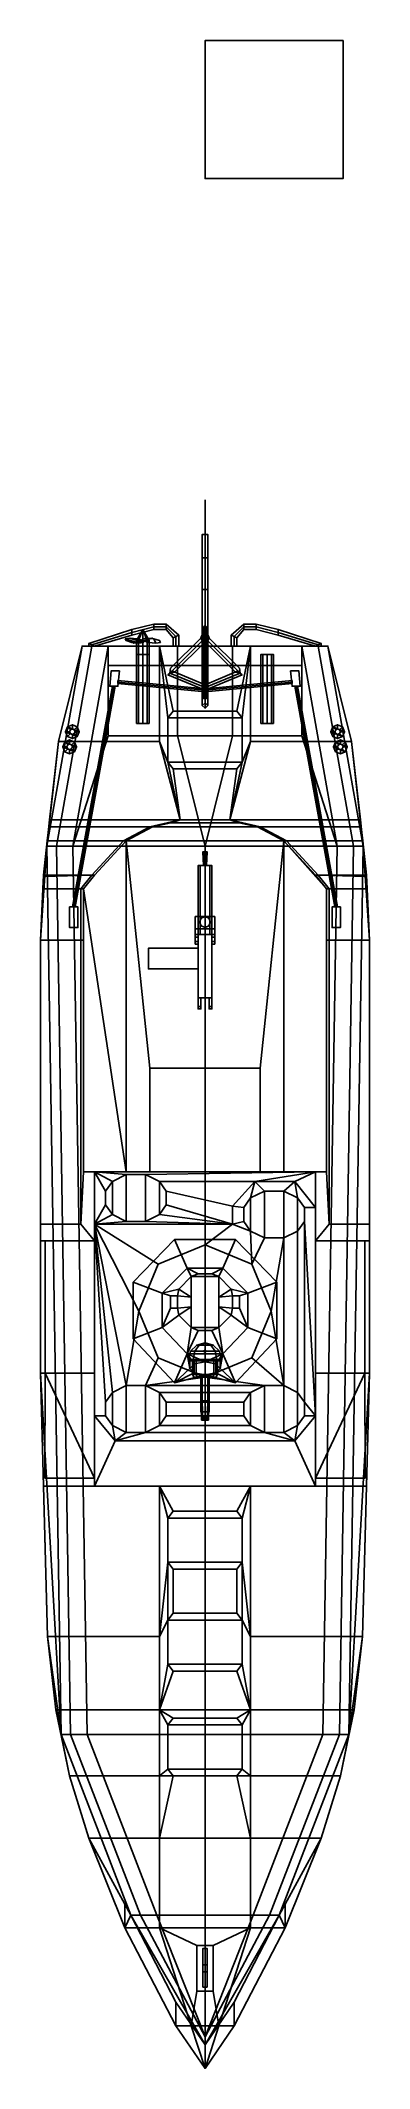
# Model space of a CAD drawing. Header units: millimetres. Extents: x -1.2 to 1.2, y -5.2 to 9.5.
import ezdxf

# ---------------------------------------------------------------- set-up
doc = ezdxf.new("R2010")
doc.units = ezdxf.units.MM
for name, color, linetype in [('barrel_37', 1, 'Continuous'), ('flag', 1, 'Continuous'), ('gun', 1, 'Continuous'), ('h2', 2, 'Continuous'), ('internals', 6, 'Continuous'), ('propeller', 1, 'Continuous'), ('sleeve_37', 5, 'Continuous'), ('superstructure', 3, 'Continuous'), ('turret', 2, 'Continuous')]:
    doc.layers.add(name, color=color, linetype=linetype)

msp = doc.modelspace()

# ---------------------------------------------------------------- linework, layer by layer
for points in [[(1, 9.52, 4.19), (1, 9.52, 3.19), (0, 9.52, 3.19), (0, 9.52, 4.19)], [(1, 9.52, 3.19), (1, 8.52, 3.19), (0, 8.52, 3.19), (0, 9.52, 3.19)], [(0, 9.52, 3.19), (0, 8.52, 3.19), (0, 8.52, 4.19), (0, 9.52, 4.19)], [(0, 9.52, 4.19), (0, 8.52, 4.19), (1, 8.52, 4.19), (1, 9.52, 4.19)], [(1, 8.52, 4.19), (1, 8.52, 3.19), (1, 9.52, 3.19), (1, 9.52, 4.19)], [(0, 8.52, 4.19), (0, 8.52, 3.19), (1, 8.52, 3.19), (1, 8.52, 4.19)], [(-0.02, 5.94), (-0.02, 5.54, 0.01), (-0.02, 5.77, 0.04), (-0.02, 5.94, 0.04)], [(-0.02, 5.94, 0.04), (-0.02, 5.77, 0.04), (0.02, 5.77, 0.04), (0.02, 5.94, 0.04)], [(-0.02, 5.94), (-0.02, 5.17), (-0.02, 5.17, 0.01), (-0.02, 5.54, 0.01)], [(-0.02, 5.94, -0.34), (-0.02, 5.17, -0.34), (-0.02, 5.17), (-0.02, 5.94)], [(-0.02, 5.94), (-0.02, 5.94, 0.04), (0.02, 5.94, 0.04), (0.02, 5.94)], [(-0.02, 5.94, -0.34), (-0.02, 5.94), (0.02, 5.94), (0.02, 5.94, -0.34)], [(-0.02, 5.17, -0.34), (-0.02, 5.94, -0.34), (0.02, 5.94, -0.34), (0.02, 5.17, -0.34)], [(0.02, 5.94, 0.04), (0.02, 5.77, 0.04), (0.02, 5.54, 0.01), (0.02, 5.94)], [(0.02, 5.54, 0.01), (0.02, 5.17, 0.01), (0.02, 5.17), (0.02, 5.94)], [(0.02, 5.94), (0.02, 5.17), (0.02, 5.17, -0.34), (0.02, 5.94, -0.34)], [(-0.02, 5.77, 0.04), (-0.02, 5.54, 0.01), (0.02, 5.54, 0.01), (0.02, 5.77, 0.04)], [(-0.02, 5.54, 0.01), (-0.02, 5.17, 0.01), (0.02, 5.17, 0.01), (0.02, 5.54, 0.01)], [(-0.53, 5.23, 0.09), (-0.53, 5.25, 0.07), (-0.84, 5.15, 0.07), (-0.82, 5.14, 0.09)], [(-0.53, 5.25, 0.07), (-0.53, 5.23, 0.05), (-0.82, 5.14, 0.05), (-0.84, 5.15, 0.07)], [(-0.82, 5.13, 0.05), (-0.84, 5.13, 0.07), (-0.84, 5.15, 0.07), (-0.82, 5.14, 0.05)], [(-0.84, 5.13, 0.07), (-0.82, 5.13, 0.09), (-0.82, 5.14, 0.09), (-0.84, 5.15, 0.07)], [(-0.53, 5.23, 0.05), (-0.53, 5.21, 0.07), (-0.8, 5.13, 0.07), (-0.82, 5.14, 0.05)], [(-0.53, 5.21, 0.07), (-0.53, 5.23, 0.09), (-0.82, 5.14, 0.09), (-0.8, 5.13, 0.07)], [(-0.37, 5.27, 0.09), (-0.37, 5.29, 0.07), (-0.53, 5.25, 0.07), (-0.53, 5.23, 0.09)], [(-0.37, 5.29, 0.07), (-0.37, 5.27, 0.05), (-0.53, 5.23, 0.05), (-0.53, 5.25, 0.07)], [(-0.37, 5.27, 0.05), (-0.37, 5.25, 0.07), (-0.53, 5.21, 0.07), (-0.53, 5.23, 0.05)], [(-0.37, 5.25, 0.07), (-0.37, 5.27, 0.09), (-0.53, 5.23, 0.09), (-0.53, 5.21, 0.07)], [(-0.28, 5.27, 0.09), (-0.28, 5.29, 0.07), (-0.37, 5.29, 0.07), (-0.37, 5.27, 0.09)], [(-0.28, 5.29, 0.07), (-0.28, 5.27, 0.05), (-0.37, 5.27, 0.05), (-0.37, 5.29, 0.07)], [(-0.28, 5.27, 0.05), (-0.28, 5.25, 0.07), (-0.37, 5.25, 0.07), (-0.37, 5.27, 0.05)], [(-0.28, 5.25, 0.07), (-0.28, 5.27, 0.09), (-0.37, 5.27, 0.09), (-0.37, 5.25, 0.07)], [(-0.21, 5.2, 0.09), (-0.19, 5.21, 0.07), (-0.28, 5.29, 0.07), (-0.28, 5.27, 0.09)], [(-0.19, 5.21, 0.07), (-0.21, 5.2, 0.05), (-0.28, 5.27, 0.05), (-0.28, 5.29, 0.07)], [(-0.21, 5.2, 0.05), (-0.23, 5.19, 0.07), (-0.28, 5.25, 0.07), (-0.28, 5.27, 0.05)], [(-0.23, 5.19, 0.07), (-0.21, 5.2, 0.09), (-0.28, 5.27, 0.09), (-0.28, 5.25, 0.07)], [(-0.021, 5.169, 0.49), (-0.028, 5.19, 0.47), (-0.249, 4.97, 0.47), (-0.255, 4.935, 0.49)], [(-0.028, 5.19, 0.47), (-0.021, 5.169, 0.45), (-0.255, 4.935, 0.45), (-0.249, 4.97, 0.47)], [(0, 5.162, 0.47), (-0.021, 5.169, 0.49), (-0.255, 4.935, 0.49), (-0.22, 4.941, 0.47)], [(-0.021, 5.169, 0.45), (0, 5.162, 0.47), (-0.22, 4.941, 0.47), (-0.255, 4.935, 0.45)], [(-0.21, 5.2, 0.09), (-0.23, 5.19, 0.07), (-0.23, 5.13, 0.07), (-0.21, 5.13, 0.09)], [(-0.23, 5.19, 0.07), (-0.21, 5.2, 0.05), (-0.21, 5.13, 0.05), (-0.23, 5.13, 0.07)], [(-0.21, 5.2, 0.05), (-0.19, 5.21, 0.07), (-0.19, 5.13, 0.07), (-0.21, 5.13, 0.05)], [(-0.19, 5.21, 0.07), (-0.21, 5.2, 0.09), (-0.21, 5.13, 0.09), (-0.19, 5.13, 0.07)], [(-0.021, 5.211, 0.2), (-0.03, 5.19, 0.2), (-0.03, 5.19, 0.23), (-0.021, 5.211, 0.23)], [(-0.021, 5.211, 0.45), (-0.03, 5.19, 0.45), (-0.03, 5.19, 0.49), (-0.021, 5.211, 0.49)], [(0.03, 5.19, 0.49), (-0.021, 5.211, 0.49), (-0.03, 5.19, 0.49), (0.021, 5.169, 0.49)], [(0.03, 5.19, 0.23), (-0.021, 5.211, 0.23), (-0.03, 5.19, 0.23), (0.021, 5.169, 0.23)], [(-0.03, 5.19, 0.2), (-0.021, 5.169, 0.2), (-0.021, 5.169, 0.23), (-0.03, 5.19, 0.23)], [(-0.03, 5.19, 0.45), (-0.021, 5.169, 0.45), (-0.021, 5.169, 0.49), (-0.03, 5.19, 0.49)], [(0.021, 5.169, 0.49), (-0.03, 5.19, 0.49), (-0.021, 5.169, 0.49), (0, 5.16, 0.49)], [(0.021, 5.169, 0.23), (-0.03, 5.19, 0.23), (-0.021, 5.169, 0.23), (0, 5.16, 0.23)], [(0, 5.22, 0.2), (-0.021, 5.211, 0.2), (-0.021, 5.211, 0.23), (0, 5.22, 0.23)], [(0, 5.22, 0.45), (-0.021, 5.211, 0.45), (-0.021, 5.211, 0.49), (0, 5.22, 0.49)], [(0.021, 5.211, 0.49), (0, 5.22, 0.49), (-0.021, 5.211, 0.49), (0.03, 5.19, 0.49)], [(0.021, 5.211, 0.23), (0, 5.22, 0.23), (-0.021, 5.211, 0.23), (0.03, 5.19, 0.23)], [(-0.021, 5.169, 0.2), (0, 5.16, 0.2), (0, 5.16, 0.23), (-0.021, 5.169, 0.23)], [(-0.021, 5.169, 0.45), (0, 5.16, 0.45), (0, 5.16, 0.49), (-0.021, 5.169, 0.49)], [(-0.02, 5.17), (-0.02, 5.17, -0.34), (0.02, 5.17, -0.34), (0.02, 5.17)], [(-0.02, 5.17, 0.01), (-0.02, 5.17), (0.02, 5.17), (0.02, 5.17, 0.01)], [(0, 5.16, 0.49), (-0.02, 5.17, 0.47), (-0.02, 4.858, 0.47), (0, 4.83, 0.49)], [(-0.02, 5.17, 0.47), (0, 5.16, 0.45), (0, 4.83, 0.45), (-0.02, 4.858, 0.47)], [(0, 5.205, 0.01), (-0.015, 5.19, 0.01), (-0.015, 5.19, 0.2), (0, 5.205, 0.2)], [(0, 5.205, 0.36), (-0.015, 5.19, 0.36), (-0.015, 5.19, 0.45), (0, 5.205, 0.45)], [(0, 5.205, 0.23), (-0.015, 5.19, 0.23), (-0.015, 5.19, 0.29), (0, 5.205, 0.29)], [(0, 5.205, 0.29), (-0.015, 5.19, 0.29), (0, 5.175, 0.29), (0.015, 5.19, 0.29)], [(-0.015, 5.19, 0.01), (0, 5.175, 0.01), (0, 5.175, 0.2), (-0.015, 5.19, 0.2)], [(-0.015, 5.19, 0.36), (0, 5.175, 0.36), (0, 5.175, 0.45), (-0.015, 5.19, 0.45)], [(-0.015, 5.19, 0.23), (0, 5.175, 0.23), (0, 5.175, 0.29), (-0.015, 5.19, 0.29)], [(0, 5.13, 0.2), (-0.015, 5.13, 0.215), (-0.015, 5.17, 0.215), (0, 5.16, 0.2)], [(-0.015, 5.13, 0.215), (0, 5.13, 0.23), (0, 5.16, 0.23), (-0.015, 5.17, 0.215)], [(-0.01, 5.14, 0.37), (0, 5.13, 0.38), (0, 5.28, 0.38), (-0.01, 5.27, 0.37)], [(0, 5.13, 0.27), (-0.01, 5.14, 0.28), (-0.01, 5.27, 0.28), (0, 5.28, 0.27)], [(0, 5.28, 0.27), (-0.01, 5.27, 0.28), (-0.01, 5.27, 0.37), (0, 5.28, 0.38)], [(0, 5.15, 0.36), (-0.01, 5.14, 0.37), (-0.01, 5.27, 0.37), (0, 5.26, 0.36)], [(-0.01, 5.14, 0.28), (0, 5.15, 0.29), (0, 5.26, 0.29), (-0.01, 5.27, 0.28)], [(-0.01, 5.27, 0.28), (0, 5.26, 0.29), (0, 5.26, 0.36), (-0.01, 5.27, 0.37)], [(0, 5.15, 0.29), (-0.01, 5.14, 0.28), (-0.01, 5.14, 0.37), (0, 5.15, 0.36)], [(0, 5.13, 0.38), (0.01, 5.14, 0.37), (0.01, 5.27, 0.37), (0, 5.28, 0.38)], [(0.01, 5.14, 0.28), (0, 5.13, 0.27), (0, 5.28, 0.27), (0.01, 5.27, 0.28)], [(0.01, 5.27, 0.28), (0, 5.28, 0.27), (0, 5.28, 0.38), (0.01, 5.27, 0.37)], [(0.01, 5.14, 0.37), (0, 5.15, 0.36), (0, 5.26, 0.36), (0.01, 5.27, 0.37)], [(0, 5.15, 0.29), (0.01, 5.14, 0.28), (0.01, 5.27, 0.28), (0, 5.26, 0.29)], [(0, 5.26, 0.29), (0.01, 5.27, 0.28), (0.01, 5.27, 0.37), (0, 5.26, 0.36)], [(0.021, 5.211, 0.2), (0, 5.22, 0.2), (0, 5.22, 0.23), (0.021, 5.211, 0.23)], [(0.021, 5.211, 0.45), (0, 5.22, 0.45), (0, 5.22, 0.49), (0.021, 5.211, 0.49)], [(0.015, 5.19, 0.01), (0, 5.205, 0.01), (0, 5.205, 0.2), (0.015, 5.19, 0.2)], [(0.015, 5.19, 0.36), (0, 5.205, 0.36), (0, 5.205, 0.45), (0.015, 5.19, 0.45)], [(0.015, 5.19, 0.23), (0, 5.205, 0.23), (0, 5.205, 0.29), (0.015, 5.19, 0.29)], [(0, 5.175, 0.01), (0.015, 5.19, 0.01), (0.015, 5.19, 0.2), (0, 5.175, 0.2)], [(0, 5.175, 0.36), (0.015, 5.19, 0.36), (0.015, 5.19, 0.45), (0, 5.175, 0.45)], [(0, 5.175, 0.23), (0.015, 5.19, 0.23), (0.015, 5.19, 0.29), (0, 5.175, 0.29)], [(0.015, 5.13, 0.215), (0, 5.13, 0.2), (0, 5.16, 0.2), (0.015, 5.17, 0.215)], [(0, 5.13, 0.23), (0.015, 5.13, 0.215), (0.015, 5.17, 0.215), (0, 5.16, 0.23)], [(0.02, 5.17, 0.47), (0, 5.16, 0.49), (0, 4.83, 0.49), (0.02, 4.858, 0.47)], [(0, 5.16, 0.45), (0.02, 5.17, 0.47), (0.02, 4.858, 0.47), (0, 4.83, 0.45)], [(0, 5.16, 0.2), (0.021, 5.169, 0.2), (0.021, 5.169, 0.23), (0, 5.16, 0.23)], [(0.021, 5.169, 0.49), (0, 5.162, 0.47), (0.22, 4.941, 0.47), (0.255, 4.935, 0.49)], [(0, 5.162, 0.47), (0.021, 5.169, 0.45), (0.255, 4.935, 0.45), (0.22, 4.941, 0.47)], [(0, 5.16, 0.45), (0.021, 5.169, 0.45), (0.021, 5.169, 0.49), (0, 5.16, 0.49)], [(0.01, 5.14, 0.28), (0, 5.15, 0.29), (0, 5.15, 0.36), (0.01, 5.14, 0.37)], [(0.03, 5.19, 0.2), (0.021, 5.211, 0.2), (0.021, 5.211, 0.23), (0.03, 5.19, 0.23)], [(0.03, 5.19, 0.45), (0.021, 5.211, 0.45), (0.021, 5.211, 0.49), (0.03, 5.19, 0.49)], [(0.021, 5.169, 0.2), (0.03, 5.19, 0.2), (0.03, 5.19, 0.23), (0.021, 5.169, 0.23)], [(0.028, 5.19, 0.47), (0.021, 5.169, 0.49), (0.255, 4.935, 0.49), (0.249, 4.97, 0.47)], [(0.021, 5.169, 0.45), (0.028, 5.19, 0.47), (0.249, 4.97, 0.47), (0.255, 4.935, 0.45)], [(0.021, 5.169, 0.45), (0.03, 5.19, 0.45), (0.03, 5.19, 0.49), (0.021, 5.169, 0.49)], [(0.19, 5.21, 0.07), (0.21, 5.2, 0.09), (0.28, 5.27, 0.09), (0.28, 5.29, 0.07)], [(0.21, 5.2, 0.05), (0.19, 5.21, 0.07), (0.28, 5.29, 0.07), (0.28, 5.27, 0.05)], [(0.19, 5.21, 0.07), (0.21, 5.2, 0.05), (0.21, 5.13, 0.05), (0.19, 5.13, 0.07)], [(0.21, 5.2, 0.09), (0.19, 5.21, 0.07), (0.19, 5.13, 0.07), (0.21, 5.13, 0.09)], [(0.23, 5.19, 0.07), (0.21, 5.2, 0.05), (0.28, 5.27, 0.05), (0.28, 5.25, 0.07)], [(0.21, 5.2, 0.09), (0.23, 5.19, 0.07), (0.28, 5.25, 0.07), (0.28, 5.27, 0.09)], [(0.23, 5.19, 0.07), (0.21, 5.2, 0.09), (0.21, 5.13, 0.09), (0.23, 5.13, 0.07)], [(0.21, 5.2, 0.05), (0.23, 5.19, 0.07), (0.23, 5.13, 0.07), (0.21, 5.13, 0.05)], [(0.28, 5.29, 0.07), (0.28, 5.27, 0.09), (0.37, 5.27, 0.09), (0.37, 5.29, 0.07)], [(0.28, 5.27, 0.05), (0.28, 5.29, 0.07), (0.37, 5.29, 0.07), (0.37, 5.27, 0.05)], [(0.28, 5.25, 0.07), (0.28, 5.27, 0.05), (0.37, 5.27, 0.05), (0.37, 5.25, 0.07)], [(0.28, 5.27, 0.09), (0.28, 5.25, 0.07), (0.37, 5.25, 0.07), (0.37, 5.27, 0.09)], [(0.37, 5.29, 0.07), (0.37, 5.27, 0.09), (0.53, 5.23, 0.09), (0.53, 5.25, 0.07)], [(0.37, 5.27, 0.05), (0.37, 5.29, 0.07), (0.53, 5.25, 0.07), (0.53, 5.23, 0.05)], [(0.37, 5.25, 0.07), (0.37, 5.27, 0.05), (0.53, 5.23, 0.05), (0.53, 5.21, 0.07)], [(0.37, 5.27, 0.09), (0.37, 5.25, 0.07), (0.53, 5.21, 0.07), (0.53, 5.23, 0.09)], [(0.53, 5.25, 0.07), (0.53, 5.23, 0.09), (0.82, 5.14, 0.09), (0.84, 5.15, 0.07)], [(0.53, 5.23, 0.05), (0.53, 5.25, 0.07), (0.84, 5.15, 0.07), (0.82, 5.14, 0.05)], [(0.53, 5.21, 0.07), (0.53, 5.23, 0.05), (0.82, 5.14, 0.05), (0.8, 5.13, 0.07)], [(0.53, 5.23, 0.09), (0.53, 5.21, 0.07), (0.8, 5.13, 0.07), (0.82, 5.14, 0.09)], [(0.84, 5.13, 0.07), (0.82, 5.13, 0.05), (0.82, 5.14, 0.05), (0.84, 5.15, 0.07)], [(0.82, 5.13, 0.09), (0.84, 5.13, 0.07), (0.84, 5.15, 0.07), (0.82, 5.14, 0.09)], [(-0.82, 5.13, -0.26), (-1.076, 3.68, -0.31), (-1.146, 3.68, -0.18), (-0.89, 5.13, -0.13)], [(-0.89, 5.13, -0.13), (-0.89, 5.13, -0.13), (-1.146, 3.68, -0.18), (-1.06, 4.44)], [(-0.7, 5.13, -0.32), (-0.956, 3.68, -0.37), (-1.076, 3.68, -0.31), (-0.82, 5.13, -0.26)], [(-0.89, 5.13, -0.13), (-0.89, 5.13, -0.13), (-1.06, 4.44), (-0.89, 5.13)], [(-0.89, 5.13), (-1.06, 4.44), (-1.06, 4.44, 0.36), (-0.89, 5.13, 0.36)], [(-0.89, 5.13, 0.36), (-1.06, 4.44, 0.36), (-0.33, 4.44, 0.44), (-0.33, 5.13, 0.44)], [(-0.7, 5.13, -0.32), (-0.7, 4.48, -0.342), (-0.956, 3.68, -0.37)], [(0, 5.13, 0.36), (-0.89, 5.13, 0.36), (-0.89, 5.13, 0.36), (-0.33, 5.13, 0.44)], [(0.89, 5.13), (-0.89, 5.13), (-0.89, 5.13, 0.36), (0.89, 5.13, 0.36)], [(0.2, 5.13, -0.03), (-0.2, 5.13, -0.03), (-0.89, 5.13), (0.89, 5.13)], [(-0.89, 5.13), (-0.2, 5.13, -0.03), (-0.7, 5.13, -0.03), (-0.89, 5.13)], [(-0.89, 5.13), (-0.7, 5.13, -0.03), (-0.7, 5.13, -0.32), (-0.82, 5.13, -0.26)], [(-0.89, 5.13, -0.13), (-0.89, 5.13), (-0.82, 5.13, -0.26), (-0.89, 5.13, -0.13)], [(-0.82, 5.13, 0.09), (-0.8, 5.13, 0.07), (-0.8, 5.13, 0.07), (-0.82, 5.14, 0.09)], [(-0.8, 5.13, 0.07), (-0.82, 5.13, 0.05), (-0.82, 5.14, 0.05), (-0.8, 5.13, 0.07)], [(-0.2, 5.13, -0.03), (-0.2, 4.99, -0.03), (-0.7, 4.99, -0.03), (-0.7, 5.13, -0.03)], [(-0.7, 5.13, -0.03), (-0.7, 4.99, -0.03), (-0.7, 4.99, -0.325), (-0.7, 5.13, -0.32)], [(-0.482, 5.07, -0.178), (-0.495, 5.07, -0.21), (-0.495, 4.57, -0.21), (-0.482, 4.57, -0.178)], [(-0.495, 5.07, -0.21), (-0.482, 5.07, -0.242), (-0.482, 4.57, -0.242), (-0.495, 4.57, -0.21)], [(-0.45, 5.07, -0.165), (-0.482, 5.07, -0.178), (-0.482, 4.57, -0.178), (-0.45, 4.57, -0.165)], [(-0.482, 5.07, -0.242), (-0.45, 5.07, -0.255), (-0.45, 4.57, -0.255), (-0.482, 4.57, -0.242)], [(-0.418, 5.07, -0.178), (-0.45, 5.07, -0.165), (-0.45, 4.57, -0.165), (-0.418, 4.57, -0.178)], [(-0.45, 5.07, -0.255), (-0.418, 5.07, -0.242), (-0.418, 4.57, -0.242), (-0.45, 4.57, -0.255)], [(-0.405, 5.07, -0.21), (-0.418, 5.07, -0.178), (-0.418, 4.57, -0.178), (-0.405, 4.57, -0.21)], [(-0.418, 5.07, -0.242), (-0.405, 5.07, -0.21), (-0.405, 4.57, -0.21), (-0.418, 4.57, -0.242)], [(0, 5.13, 0.36), (-0.33, 5.13, 0.44), (-0.33, 5.13, 0.44), (0.33, 5.13, 0.44)], [(0.23, 4.66, 0.44), (0.33, 5.13, 0.44), (-0.33, 5.13, 0.44), (-0.23, 4.66, 0.44)], [(-0.23, 4.66, 0.44), (-0.33, 5.13, 0.44), (-0.33, 5.13, 0.44), (-0.27, 4.61, 0.44)], [(-0.27, 4.61, 0.44), (-0.33, 5.13, 0.44), (-0.33, 4.44, 0.44), (-0.27, 4.29, 0.44)], [(-0.2, 5.13, -0.32), (-0.2, 4.99, -0.325), (-0.2, 4.99, -0.03), (-0.2, 5.13, -0.03)], [(0.2, 5.13, -0.32), (-0.2, 5.13, -0.32), (-0.2, 5.13, -0.03), (0.2, 5.13, -0.03)], [(0.2, 5.13, -0.32), (0.2, 4.99, -0.325), (-0.2, 4.99, -0.325), (-0.2, 5.13, -0.32)], [(0, 4.72, 0.44), (-0.02, 4.7, 0.44), (-0.02, 5.12, 1.5), (0, 5.14, 1.5)], [(0, 5.14, 1.5), (-0.02, 5.12, 1.5), (0, 5.1, 1.5), (0.02, 5.12, 1.5)], [(-0.02, 4.7, 0.44), (0, 4.68, 0.44), (0, 5.1, 1.5), (-0.02, 5.12, 1.5)], [(-0.01, 5.14, 0.28), (0, 5.13, 0.27), (0, 5.13, 0.38), (-0.01, 5.14, 0.37)], [(0, 4.75, 0.52), (-0.01, 4.75, 0.53), (-0.01, 5.13, 1), (0, 5.14, 1)], [(0, 5.14, 1), (-0.01, 5.13, 1), (-0.01, 5.13, 1.5), (0, 5.14, 1.5)], [(-0.01, 4.75, 0.53), (0, 4.75, 0.54), (0, 5.12, 1), (-0.01, 5.13, 1)], [(-0.01, 5.13, 1), (0, 5.12, 1), (0, 5.12, 1.5), (-0.01, 5.13, 1.5)], [(0, 5.13, 0.27), (0.01, 5.14, 0.28), (0.01, 5.14, 0.37), (0, 5.13, 0.38)], [(0.01, 4.75, 0.53), (0, 4.75, 0.52), (0, 5.14, 1), (0.01, 5.13, 1)], [(0.02, 4.7, 0.44), (0, 4.72, 0.44), (0, 5.14, 1.5), (0.02, 5.12, 1.5)], [(0.01, 5.13, 1), (0, 5.14, 1), (0, 5.14, 1.5), (0.01, 5.13, 1.5)], [(0, 4.75, 0.54), (0.01, 4.75, 0.53), (0.01, 5.13, 1), (0, 5.12, 1)], [(0, 5.12, 1), (0.01, 5.13, 1), (0.01, 5.13, 1.5), (0, 5.12, 1.5)], [(0, 4.68, 0.44), (0.02, 4.7, 0.44), (0.02, 5.12, 1.5), (0, 5.1, 1.5)], [(0.27, 4.61, 0.44), (0.33, 5.13, 0.44), (0.33, 5.13, 0.44), (0.23, 4.66, 0.44)], [(0.27, 4.29, 0.44), (0.33, 4.44, 0.44), (0.33, 5.13, 0.44), (0.27, 4.61, 0.44)], [(0.405, 5.07, -0.21), (0.418, 5.07, -0.242), (0.418, 4.57, -0.242), (0.405, 4.57, -0.21)], [(0.418, 5.07, -0.178), (0.405, 5.07, -0.21), (0.405, 4.57, -0.21), (0.418, 4.57, -0.178)], [(0.418, 5.07, -0.242), (0.45, 5.07, -0.255), (0.45, 4.57, -0.255), (0.418, 4.57, -0.242)], [(0.45, 5.07, -0.165), (0.418, 5.07, -0.178), (0.418, 4.57, -0.178), (0.45, 4.57, -0.165)], [(0.45, 5.07, -0.255), (0.482, 5.07, -0.242), (0.482, 4.57, -0.242), (0.45, 4.57, -0.255)], [(0.482, 5.07, -0.178), (0.45, 5.07, -0.165), (0.45, 4.57, -0.165), (0.482, 4.57, -0.178)], [(0.482, 5.07, -0.242), (0.495, 5.07, -0.21), (0.495, 4.57, -0.21), (0.482, 4.57, -0.242)], [(0.495, 5.07, -0.21), (0.482, 5.07, -0.178), (0.482, 4.57, -0.178), (0.495, 4.57, -0.21)], [(0.8, 5.13, 0.07), (0.82, 5.13, 0.09), (0.82, 5.14, 0.09), (0.8, 5.13, 0.07)], [(0.82, 5.13, 0.05), (0.8, 5.13, 0.07), (0.8, 5.13, 0.07), (0.82, 5.14, 0.05)], [(-0.2, 4.99, -0.03), (-0.2, 4.48, -0.342), (-0.7, 4.48, -0.342), (-0.7, 4.99, -0.03)], [(-0.7, 4.99, -0.03), (-0.7, 4.48, -0.342), (-0.7, 4.48, -0.342), (-0.7, 4.99, -0.325)], [(-0.69, 4.84, 0.36), (-0.69, 4.84, 0.49), (-0.68, 4.95, 0.49), (-0.68, 4.95, 0.36)], [(-0.68, 4.95, 0.49), (-0.69, 4.84, 0.49), (-0.63, 4.84, 0.49), (-0.62, 4.95, 0.49)], [(-0.68, 4.95, 0.36), (-0.68, 4.95, 0.49), (-0.62, 4.95, 0.49), (-0.62, 4.95, 0.36)], [(-0.62, 4.95, 0.49), (-0.63, 4.84, 0.49), (-0.63, 4.84, 0.36), (-0.62, 4.95, 0.36)], [(0, 4.81, 0.48), (0, 4.82, 0.47), (-0.63, 4.88, 0.47), (-0.63, 4.87, 0.48)], [(0, 4.82, 0.47), (0, 4.81, 0.46), (-0.63, 4.87, 0.46), (-0.63, 4.88, 0.47)], [(0, 4.8, 0.47), (0, 4.81, 0.48), (-0.63, 4.87, 0.48), (-0.63, 4.86, 0.47)], [(0, 4.81, 0.46), (0, 4.8, 0.47), (-0.63, 4.86, 0.47), (-0.63, 4.87, 0.46)], [(0, 4.81, 0.47), (0, 4.83, 0.49), (-0.255, 4.935, 0.49), (-0.269, 4.921, 0.47)], [(0, 4.83, 0.45), (0, 4.81, 0.47), (-0.269, 4.921, 0.47), (-0.255, 4.935, 0.45)], [(-0.255, 4.935, 0.45), (-0.255, 4.935, 0.45), (-0.269, 4.921, 0.47), (-0.255, 4.935, 0.49)], [(-0.255, 4.935, 0.45), (-0.255, 4.935, 0.45), (-0.255, 4.935, 0.49), (-0.249, 4.97, 0.47)], [(0, 4.83, 0.49), (0, 4.85, 0.47), (-0.24, 4.95, 0.47), (-0.255, 4.935, 0.49)], [(0, 4.85, 0.47), (0, 4.83, 0.45), (-0.255, 4.935, 0.45), (-0.24, 4.95, 0.47)], [(-0.2, 4.99, -0.325), (-0.2, 4.48, -0.342), (-0.2, 4.48, -0.342), (-0.2, 4.99, -0.03)], [(0.2, 4.99, -0.325), (0.2, 4.48, -0.342), (-0.2, 4.48, -0.342), (-0.2, 4.99, -0.325)], [(0.255, 4.935, 0.49), (0.24, 4.95, 0.47), (0, 4.85, 0.47), (0, 4.83, 0.49)], [(0.24, 4.95, 0.47), (0.255, 4.935, 0.45), (0, 4.83, 0.45), (0, 4.85, 0.47)], [(0.269, 4.921, 0.47), (0.255, 4.935, 0.49), (0, 4.83, 0.49), (0, 4.81, 0.47)], [(0.255, 4.935, 0.45), (0.269, 4.921, 0.47), (0, 4.81, 0.47), (0, 4.83, 0.45)], [(0, 4.81, 0.46), (0, 4.82, 0.47), (0.63, 4.88, 0.47), (0.63, 4.87, 0.46)], [(0, 4.82, 0.47), (0, 4.81, 0.48), (0.63, 4.87, 0.48), (0.63, 4.88, 0.47)], [(0, 4.8, 0.47), (0, 4.81, 0.46), (0.63, 4.87, 0.46), (0.63, 4.86, 0.47)], [(0, 4.81, 0.48), (0, 4.8, 0.47), (0.63, 4.86, 0.47), (0.63, 4.87, 0.48)], [(0.255, 4.935, 0.45), (0.249, 4.97, 0.47), (0.255, 4.935, 0.49), (0.255, 4.935, 0.45)], [(0.255, 4.935, 0.45), (0.255, 4.935, 0.49), (0.269, 4.921, 0.47), (0.255, 4.935, 0.45)], [(0.62, 4.95, 0.36), (0.63, 4.84, 0.36), (0.63, 4.84, 0.49), (0.62, 4.95, 0.49)], [(0.68, 4.95, 0.49), (0.68, 4.95, 0.36), (0.62, 4.95, 0.36), (0.62, 4.95, 0.49)], [(0.62, 4.95, 0.49), (0.63, 4.84, 0.49), (0.69, 4.84, 0.49), (0.68, 4.95, 0.49)], [(0.69, 4.84, 0.49), (0.69, 4.84, 0.36), (0.68, 4.95, 0.36), (0.68, 4.95, 0.49)], [(-0.66, 4.84, 0.48), (-0.67, 4.84, 0.47), (-0.96, 3.24, 0.41), (-0.95, 3.24, 0.42)], [(-0.67, 4.84, 0.47), (-0.66, 4.84, 0.46), (-0.95, 3.24, 0.4), (-0.96, 3.24, 0.41)], [(-0.65, 4.84, 0.47), (-0.66, 4.84, 0.48), (-0.95, 3.24, 0.42), (-0.94, 3.24, 0.41)], [(-0.66, 4.84, 0.46), (-0.65, 4.84, 0.47), (-0.94, 3.24, 0.41), (-0.95, 3.24, 0.4)], [(-0.63, 4.84, 0.36), (-0.63, 4.84, 0.49), (-0.69, 4.84, 0.49), (-0.69, 4.84, 0.36)], [(0.63, 4.84, 0.49), (0.63, 4.84, 0.36), (0.69, 4.84, 0.36), (0.69, 4.84, 0.49)], [(0.66, 4.84, 0.48), (0.65, 4.84, 0.47), (0.94, 3.24, 0.41), (0.95, 3.24, 0.42)], [(0.65, 4.84, 0.47), (0.66, 4.84, 0.46), (0.95, 3.24, 0.4), (0.94, 3.24, 0.41)], [(0.67, 4.84, 0.47), (0.66, 4.84, 0.48), (0.95, 3.24, 0.42), (0.96, 3.24, 0.41)], [(0.66, 4.84, 0.46), (0.67, 4.84, 0.47), (0.96, 3.24, 0.41), (0.95, 3.24, 0.4)], [(-0.96, 4.53, 0.47), (-0.974, 4.524, 0.47), (-0.995, 4.545, 0.49), (-0.96, 4.56, 0.49)], [(-0.925, 4.545, 0.49), (-0.96, 4.56, 0.49), (-0.995, 4.545, 0.49), (-0.91, 4.51, 0.49)], [(-0.946, 4.524, 0.47), (-0.96, 4.53, 0.47), (-0.96, 4.56, 0.49), (-0.925, 4.545, 0.49)], [(-0.23, 4.66, 0.47), (-0.23, 4.66, 0.44), (-0.27, 4.61, 0.44), (-0.27, 4.61, 0.47)], [(-0.23, 4.66, 0.47), (-0.27, 4.61, 0.47), (0.27, 4.61, 0.47), (0.23, 4.66, 0.47)], [(-0.27, 4.61, 0.47), (-0.27, 4.61, 0.44), (-0.27, 4.29, 0.44), (-0.27, 4.29, 0.47)], [(-0.27, 4.61, 0.47), (-0.27, 4.29, 0.47), (0.27, 4.29, 0.47), (0.27, 4.61, 0.47)], [(0.23, 4.66, 0.47), (0.23, 4.66, 0.44), (-0.23, 4.66, 0.44), (-0.23, 4.66, 0.47)], [(0.27, 4.61, 0.47), (0.27, 4.61, 0.44), (0.23, 4.66, 0.44), (0.23, 4.66, 0.47)], [(0.27, 4.29, 0.47), (0.27, 4.29, 0.44), (0.27, 4.61, 0.44), (0.27, 4.61, 0.47)], [(0.995, 4.545, 0.49), (0.96, 4.56, 0.49), (0.925, 4.545, 0.49), (1.01, 4.51, 0.49)], [(0.96, 4.53, 0.47), (0.946, 4.524, 0.47), (0.925, 4.545, 0.49), (0.96, 4.56, 0.49)], [(0.974, 4.524, 0.47), (0.96, 4.53, 0.47), (0.96, 4.56, 0.49), (0.995, 4.545, 0.49)], [(-1.06, 4.44), (-1.06, 4.44), (-1.146, 3.68, -0.18), (-1.146, 3.68)], [(-1.06, 4.44), (-1.146, 3.68), (-1.125, 3.87, 0.36), (-1.06, 4.44, 0.36)], [(-1.06, 4.44, 0.36), (-1.125, 3.87, 0.36), (-0.18, 3.87, 0.44), (-0.33, 4.44, 0.44)], [(-0.93, 4.4, 0.49), (-1.015, 4.435, 0.49), (-1.03, 4.4, 0.49), (-0.945, 4.365, 0.49)], [(-0.994, 4.414, 0.47), (-1, 4.4, 0.47), (-1.03, 4.4, 0.49), (-1.015, 4.435, 0.49)], [(-0.945, 4.435, 0.49), (-0.98, 4.45, 0.49), (-1.015, 4.435, 0.49), (-0.93, 4.4, 0.49)], [(-0.98, 4.42, 0.47), (-0.994, 4.414, 0.47), (-1.015, 4.435, 0.49), (-0.98, 4.45, 0.49)], [(-0.974, 4.524, 0.47), (-0.98, 4.51, 0.47), (-1.01, 4.51, 0.49), (-0.995, 4.545, 0.49)], [(-0.91, 4.51, 0.49), (-0.995, 4.545, 0.49), (-1.01, 4.51, 0.49), (-0.925, 4.475, 0.49)], [(-0.98, 4.51, 0.47), (-0.974, 4.496, 0.47), (-0.995, 4.475, 0.49), (-1.01, 4.51, 0.49)], [(-0.925, 4.475, 0.49), (-1.01, 4.51, 0.49), (-0.995, 4.475, 0.49), (-0.96, 4.46, 0.49)], [(-0.994, 4.414, 0.36), (-1, 4.4, 0.36), (-1, 4.4, 0.47), (-0.994, 4.414, 0.47)], [(-0.974, 4.496, 0.47), (-0.96, 4.49, 0.47), (-0.96, 4.46, 0.49), (-0.995, 4.475, 0.49)], [(-0.98, 4.42, 0.36), (-0.994, 4.414, 0.36), (-0.994, 4.414, 0.47), (-0.98, 4.42, 0.47)], [(-0.974, 4.524, 0.36), (-0.98, 4.51, 0.36), (-0.98, 4.51, 0.47), (-0.974, 4.524, 0.47)], [(-0.98, 4.51, 0.36), (-0.974, 4.496, 0.36), (-0.974, 4.496, 0.47), (-0.98, 4.51, 0.47)], [(-0.966, 4.414, 0.47), (-0.98, 4.42, 0.47), (-0.98, 4.45, 0.49), (-0.945, 4.435, 0.49)], [(-0.966, 4.414, 0.36), (-0.98, 4.42, 0.36), (-0.98, 4.42, 0.47), (-0.966, 4.414, 0.47)], [(-0.96, 4.53, 0.36), (-0.974, 4.524, 0.36), (-0.974, 4.524, 0.47), (-0.96, 4.53, 0.47)], [(-0.974, 4.496, 0.36), (-0.96, 4.49, 0.36), (-0.96, 4.49, 0.47), (-0.974, 4.496, 0.47)], [(-0.96, 4.4, 0.47), (-0.966, 4.414, 0.47), (-0.945, 4.435, 0.49), (-0.93, 4.4, 0.49)], [(-0.96, 4.4, 0.36), (-0.966, 4.414, 0.36), (-0.966, 4.414, 0.47), (-0.96, 4.4, 0.47)], [(-0.946, 4.524, 0.36), (-0.96, 4.53, 0.36), (-0.96, 4.53, 0.47), (-0.946, 4.524, 0.47)], [(-0.96, 4.49, 0.36), (-0.946, 4.496, 0.36), (-0.946, 4.496, 0.47), (-0.96, 4.49, 0.47)], [(-0.96, 4.49, 0.47), (-0.946, 4.496, 0.47), (-0.925, 4.475, 0.49), (-0.96, 4.46, 0.49)], [(-0.2, 4.48, -0.342), (0, 3.68, -0.37), (-0.956, 3.68, -0.37), (-0.7, 4.48, -0.342)], [(-0.94, 4.51, 0.47), (-0.946, 4.524, 0.47), (-0.925, 4.545, 0.49), (-0.91, 4.51, 0.49)], [(-0.94, 4.51, 0.36), (-0.946, 4.524, 0.36), (-0.946, 4.524, 0.47), (-0.94, 4.51, 0.47)], [(-0.946, 4.496, 0.36), (-0.94, 4.51, 0.36), (-0.94, 4.51, 0.47), (-0.946, 4.496, 0.47)], [(-0.946, 4.496, 0.47), (-0.94, 4.51, 0.47), (-0.91, 4.51, 0.49), (-0.925, 4.475, 0.49)], [(-0.33, 4.44, 0.44), (-0.18, 3.87, 0.44), (-0.18, 3.87, 0.44), (-0.27, 4.29, 0.44)], [(0.2, 4.48, -0.342), (0, 3.68, -0.37), (-0.2, 4.48, -0.342)], [(0.27, 4.29, 0.44), (0.18, 3.87, 0.44), (0.18, 3.87, 0.44), (0.33, 4.44, 0.44)], [(1.01, 4.51, 0.49), (0.925, 4.545, 0.49), (0.91, 4.51, 0.49), (0.995, 4.475, 0.49)], [(0.946, 4.524, 0.47), (0.94, 4.51, 0.47), (0.91, 4.51, 0.49), (0.925, 4.545, 0.49)], [(0.995, 4.475, 0.49), (0.91, 4.51, 0.49), (0.925, 4.475, 0.49), (0.96, 4.46, 0.49)], [(0.94, 4.51, 0.47), (0.946, 4.496, 0.47), (0.925, 4.475, 0.49), (0.91, 4.51, 0.49)], [(0.946, 4.496, 0.47), (0.96, 4.49, 0.47), (0.96, 4.46, 0.49), (0.925, 4.475, 0.49)], [(0.966, 4.414, 0.47), (0.96, 4.4, 0.47), (0.93, 4.4, 0.49), (0.945, 4.435, 0.49)], [(1.03, 4.4, 0.49), (0.945, 4.435, 0.49), (0.93, 4.4, 0.49), (1.015, 4.365, 0.49)], [(0.946, 4.524, 0.36), (0.94, 4.51, 0.36), (0.94, 4.51, 0.47), (0.946, 4.524, 0.47)], [(0.94, 4.51, 0.36), (0.946, 4.496, 0.36), (0.946, 4.496, 0.47), (0.94, 4.51, 0.47)], [(0.98, 4.42, 0.47), (0.966, 4.414, 0.47), (0.945, 4.435, 0.49), (0.98, 4.45, 0.49)], [(1.015, 4.435, 0.49), (0.98, 4.45, 0.49), (0.945, 4.435, 0.49), (1.03, 4.4, 0.49)], [(0.96, 4.53, 0.36), (0.946, 4.524, 0.36), (0.946, 4.524, 0.47), (0.96, 4.53, 0.47)], [(0.946, 4.496, 0.36), (0.96, 4.49, 0.36), (0.96, 4.49, 0.47), (0.946, 4.496, 0.47)], [(0.974, 4.524, 0.36), (0.96, 4.53, 0.36), (0.96, 4.53, 0.47), (0.974, 4.524, 0.47)], [(0.96, 4.49, 0.36), (0.974, 4.496, 0.36), (0.974, 4.496, 0.47), (0.96, 4.49, 0.47)], [(0.96, 4.49, 0.47), (0.974, 4.496, 0.47), (0.995, 4.475, 0.49), (0.96, 4.46, 0.49)], [(0.966, 4.414, 0.36), (0.96, 4.4, 0.36), (0.96, 4.4, 0.47), (0.966, 4.414, 0.47)], [(0.98, 4.42, 0.36), (0.966, 4.414, 0.36), (0.966, 4.414, 0.47), (0.98, 4.42, 0.47)], [(0.98, 4.51, 0.47), (0.974, 4.524, 0.47), (0.995, 4.545, 0.49), (1.01, 4.51, 0.49)], [(0.98, 4.51, 0.36), (0.974, 4.524, 0.36), (0.974, 4.524, 0.47), (0.98, 4.51, 0.47)], [(0.974, 4.496, 0.36), (0.98, 4.51, 0.36), (0.98, 4.51, 0.47), (0.974, 4.496, 0.47)], [(0.974, 4.496, 0.47), (0.98, 4.51, 0.47), (1.01, 4.51, 0.49), (0.995, 4.475, 0.49)], [(0.994, 4.414, 0.47), (0.98, 4.42, 0.47), (0.98, 4.45, 0.49), (1.015, 4.435, 0.49)], [(0.994, 4.414, 0.36), (0.98, 4.42, 0.36), (0.98, 4.42, 0.47), (0.994, 4.414, 0.47)], [(1, 4.4, 0.47), (0.994, 4.414, 0.47), (1.015, 4.435, 0.49), (1.03, 4.4, 0.49)], [(1, 4.4, 0.36), (0.994, 4.414, 0.36), (0.994, 4.414, 0.47), (1, 4.4, 0.47)], [(-0.945, 4.365, 0.49), (-1.03, 4.4, 0.49), (-1.015, 4.365, 0.49), (-0.98, 4.35, 0.49)], [(-1, 4.4, 0.47), (-0.994, 4.386, 0.47), (-1.015, 4.365, 0.49), (-1.03, 4.4, 0.49)], [(-0.994, 4.386, 0.47), (-0.98, 4.38, 0.47), (-0.98, 4.35, 0.49), (-1.015, 4.365, 0.49)], [(-1, 4.4, 0.36), (-0.994, 4.386, 0.36), (-0.994, 4.386, 0.47), (-1, 4.4, 0.47)], [(-0.994, 4.386, 0.36), (-0.98, 4.38, 0.36), (-0.98, 4.38, 0.47), (-0.994, 4.386, 0.47)], [(-0.98, 4.38, 0.47), (-0.966, 4.386, 0.47), (-0.945, 4.365, 0.49), (-0.98, 4.35, 0.49)], [(-0.98, 4.38, 0.36), (-0.966, 4.386, 0.36), (-0.966, 4.386, 0.47), (-0.98, 4.38, 0.47)], [(-0.966, 4.386, 0.47), (-0.96, 4.4, 0.47), (-0.93, 4.4, 0.49), (-0.945, 4.365, 0.49)], [(-0.966, 4.386, 0.36), (-0.96, 4.4, 0.36), (-0.96, 4.4, 0.47), (-0.966, 4.386, 0.47)], [(-0.27, 4.29, 0.47), (-0.27, 4.29, 0.44), (-0.23, 4.24, 0.44), (-0.23, 4.24, 0.47)], [(-0.27, 4.29, 0.47), (-0.23, 4.24, 0.47), (0.23, 4.24, 0.47), (0.27, 4.29, 0.47)], [(-0.27, 4.29, 0.44), (-0.18, 3.87, 0.44), (-0.18, 3.87, 0.44), (-0.23, 4.24, 0.44)], [(0.23, 4.24, 0.44), (0.18, 3.87, 0.44), (0.18, 3.87, 0.44), (0.27, 4.29, 0.44)], [(0.23, 4.24, 0.47), (0.23, 4.24, 0.44), (0.27, 4.29, 0.44), (0.27, 4.29, 0.47)], [(0.96, 4.4, 0.47), (0.966, 4.386, 0.47), (0.945, 4.365, 0.49), (0.93, 4.4, 0.49)], [(1.015, 4.365, 0.49), (0.93, 4.4, 0.49), (0.945, 4.365, 0.49), (0.98, 4.35, 0.49)], [(0.966, 4.386, 0.47), (0.98, 4.38, 0.47), (0.98, 4.35, 0.49), (0.945, 4.365, 0.49)], [(0.96, 4.4, 0.36), (0.966, 4.386, 0.36), (0.966, 4.386, 0.47), (0.96, 4.4, 0.47)], [(0.966, 4.386, 0.36), (0.98, 4.38, 0.36), (0.98, 4.38, 0.47), (0.966, 4.386, 0.47)], [(0.98, 4.38, 0.36), (0.994, 4.386, 0.36), (0.994, 4.386, 0.47), (0.98, 4.38, 0.47)], [(0.98, 4.38, 0.47), (0.994, 4.386, 0.47), (1.015, 4.365, 0.49), (0.98, 4.35, 0.49)], [(0.994, 4.386, 0.36), (1, 4.4, 0.36), (1, 4.4, 0.47), (0.994, 4.386, 0.47)], [(0.994, 4.386, 0.47), (1, 4.4, 0.47), (1.03, 4.4, 0.49), (1.015, 4.365, 0.49)], [(-0.23, 4.24, 0.47), (-0.23, 4.24, 0.44), (0.23, 4.24, 0.44), (0.23, 4.24, 0.47)], [(-0.23, 4.24, 0.44), (-0.18, 3.87, 0.44), (0.18, 3.87, 0.44), (0.23, 4.24, 0.44)], [(-1.146, 3.68), (-1.146, 3.68), (-1.13, 3.82, 0.36), (-1.125, 3.87, 0.36)], [(-1.125, 3.87, 0.36), (-1.13, 3.82, 0.36), (-0.4, 3.82, 0.433), (-0.18, 3.87, 0.44)], [(-1.17, 3.47), (-1.17, 3.47), (-1.146, 3.68, -0.18), (-1.19, 3)], [(-1.146, 3.68, -0.18), (-1.042, -2.76, -0.18), (-1.19, -0.14), (-1.19, 3)], [(-1.146, 3.68), (-1.17, 3.47), (-1.174, 3.37, 0.36), (-1.17, 3.46, 0.36)], [(-1.146, 3.68), (-1.146, 3.68), (-1.17, 3.47, 0.36), (-1.142, 3.72, 0.36)], [(-1.142, 3.72, 0.36), (-1.17, 3.47, 0.36), (-0.82, 3.47, 0.393), (-0.59, 3.72, 0.414)], [(-1.146, 3.68), (-1.146, 3.68), (-1.146, 3.68, -0.18), (-1.17, 3.47)], [(-1.146, 3.68), (-1.146, 3.68), (-1.17, 3.46, 0.36), (-1.17, 3.47, 0.36)], [(-1.146, 3.68), (-1.146, 3.68), (-1.142, 3.72, 0.36), (-1.13, 3.82, 0.36)], [(-1.076, 3.68, -0.31), (-0.973, -2.76, -0.31), (-1.042, -2.76, -0.18), (-1.146, 3.68, -0.18)], [(-1.13, 3.82, 0.36), (-1.142, 3.72, 0.36), (-0.59, 3.72, 0.414), (-0.4, 3.82, 0.433)], [(-0.956, 3.68, -0.37), (-0.853, -2.76, -0.37), (-0.973, -2.76, -0.31), (-1.076, 3.68, -0.31)], [(0, 3.68, -0.37), (0, -2.76, -0.37), (-0.853, -2.76, -0.37), (-0.956, 3.68, -0.37)], [(-1.17, 3.47), (-1.19, 3), (-1.19, 3, 0.36), (-1.174, 3.37, 0.36)], [(-1.17, 3.46, 0.36), (-1.174, 3.37, 0.36), (-0.9, 3.37, 0.386), (-0.82, 3.47, 0.393)], [(-1.17, 3.47, 0.36), (-1.17, 3.46, 0.36), (-0.82, 3.47, 0.393)], [(-1.174, 3.37, 0.36), (-1.19, 3, 0.36), (-0.9, 3, 0.387), (-0.9, 3.37, 0.386)], [(-0.92, 3.24, 0.45), (-0.92, 3.24, 0.36), (-0.98, 3.24, 0.36), (-0.98, 3.24, 0.45)], [(-0.98, 3.24, 0.36), (-0.98, 3.09, 0.36), (-0.98, 3.09, 0.45), (-0.98, 3.24, 0.45)], [(-0.98, 3.24, 0.45), (-0.98, 3.09, 0.45), (-0.92, 3.09, 0.45), (-0.92, 3.24, 0.45)], [(-0.92, 3.09, 0.45), (-0.92, 3.09, 0.36), (-0.92, 3.24, 0.36), (-0.92, 3.24, 0.45)], [(0.92, 3.24, 0.36), (0.92, 3.09, 0.36), (0.92, 3.09, 0.45), (0.92, 3.24, 0.45)], [(0.98, 3.24, 0.45), (0.98, 3.24, 0.36), (0.92, 3.24, 0.36), (0.92, 3.24, 0.45)], [(0.92, 3.24, 0.45), (0.92, 3.09, 0.45), (0.98, 3.09, 0.45), (0.98, 3.24, 0.45)], [(0.98, 3.09, 0.45), (0.98, 3.09, 0.36), (0.98, 3.24, 0.36), (0.98, 3.24, 0.45)], [(-0.98, 3.09, 0.45), (-0.98, 3.09, 0.36), (-0.92, 3.09, 0.36), (-0.92, 3.09, 0.45)], [(0.92, 3.09, 0.45), (0.92, 3.09, 0.36), (0.98, 3.09, 0.36), (0.98, 3.09, 0.45)], [(-1.19, 3), (-1.19, -0.14), (-1.19, -0.14, 0.36), (-1.19, 0.82, 0.36)], [(-1.19, 0.94, 0.36), (-1.19, 0.94, 0.36), (-1.19, 3), (-1.19, 0.82, 0.36)], [(-1.19, 3, 0.36), (-1.19, 3, 0.36), (-1.19, 3), (-1.19, 0.94, 0.36)], [(-1.19, 3, 0.36), (-1.19, 0.94, 0.36), (-0.9, 0.94, 0.384), (-0.9, 3, 0.387)], [(-1.19, 0.94, 0.36), (-1.19, 0.82, 0.36), (-0.8, 0.82, 0.392), (-0.9, 0.94, 0.384)], [(-1.19, 0.82, 0.36), (-1.19, -0.14, 0.36), (-0.8, -0.14, 0.392), (-0.8, 0.82, 0.392)], [(-1.19, -0.14), (-1.19, -0.14), (-1.042, -2.76, -0.18), (-1.14, -2.05)], [(-1.19, -0.14), (-1.14, -2.05), (-1.14, -2.05, 0.38), (-1.169, -0.96, 0.36)], [(-1.19, -0.14), (-1.19, -0.14), (-1.169, -0.96, 0.36), (-1.19, -0.14, 0.36)], [(-1.19, -0.14, 0.36), (-1.169, -0.96, 0.36), (-0.8, -0.96, 0.386), (-0.8, -0.14, 0.392)], [(-1.169, -0.96, 0.36), (-1.14, -2.05, 0.38), (-0.33, -2.05, 0.45), (-0.33, -0.96, 0.42)], [(-0.27, -1.19, 0.426), (-0.33, -0.96, 0.42), (-0.33, -2.05, 0.45), (-0.27, -1.51, 0.435)], [(-0.23, -1.14, 0.425), (-0.33, -0.96, 0.42), (-0.33, -0.96, 0.42), (-0.27, -1.19, 0.426)], [(0.23, -1.14, 0.425), (0.33, -0.96, 0.42), (-0.33, -0.96, 0.42), (-0.23, -1.14, 0.425)], [(0.27, -1.19, 0.426), (0.33, -0.96, 0.42), (0.33, -0.96, 0.42), (0.23, -1.14, 0.425)], [(0.27, -1.51, 0.435), (0.33, -2.05, 0.45), (0.33, -0.96, 0.42), (0.27, -1.19, 0.426)], [(-0.23, -1.14, 0.46), (-0.27, -1.19, 0.46), (0.27, -1.19, 0.46), (0.23, -1.14, 0.46)], [(-0.23, -1.14, 0.46), (-0.23, -1.14, 0.425), (-0.27, -1.19, 0.426), (-0.27, -1.19, 0.46)], [(0.23, -1.14, 0.46), (0.23, -1.14, 0.425), (-0.23, -1.14, 0.425), (-0.23, -1.14, 0.46)], [(0.27, -1.19, 0.46), (0.27, -1.19, 0.426), (0.23, -1.14, 0.425), (0.23, -1.14, 0.46)], [(-0.27, -1.19, 0.46), (-0.27, -1.51, 0.46), (0.27, -1.51, 0.46), (0.27, -1.19, 0.46)], [(-0.27, -1.19, 0.46), (-0.27, -1.19, 0.426), (-0.27, -1.51, 0.435), (-0.27, -1.51, 0.46)], [(0.27, -1.51, 0.46), (0.27, -1.51, 0.435), (0.27, -1.19, 0.426), (0.27, -1.19, 0.46)], [(-0.27, -1.93, 0.447), (-0.27, -1.51, 0.435), (-0.33, -2.05, 0.45)], [(-0.27, -1.51, 0.46), (-0.23, -1.56, 0.46), (0.23, -1.56, 0.46), (0.27, -1.51, 0.46)], [(-0.27, -1.51, 0.46), (-0.27, -1.51, 0.435), (-0.23, -1.56, 0.437), (-0.23, -1.56, 0.46)], [(-0.23, -1.88, 0.445), (-0.23, -1.56, 0.437), (-0.27, -1.51, 0.435), (-0.27, -1.93, 0.447)], [(-0.23, -1.56, 0.46), (-0.23, -1.56, 0.437), (0.23, -1.56, 0.437), (0.23, -1.56, 0.46)], [(0.23, -1.88, 0.445), (0.23, -1.56, 0.437), (-0.23, -1.56, 0.437), (-0.23, -1.88, 0.445)], [(0.23, -1.56, 0.46), (0.23, -1.56, 0.437), (0.27, -1.51, 0.435), (0.27, -1.51, 0.46)], [(0.27, -1.93, 0.447), (0.27, -1.51, 0.435), (0.23, -1.56, 0.437), (0.23, -1.88, 0.445)], [(0.33, -2.05, 0.45), (0.33, -2.05, 0.45), (0.27, -1.51, 0.435), (0.27, -1.93, 0.447)], [(-0.23, -1.88, 0.48), (-0.27, -1.93, 0.48), (0.27, -1.93, 0.48), (0.23, -1.88, 0.48)], [(-0.23, -1.88, 0.48), (-0.23, -1.88, 0.445), (-0.27, -1.93, 0.447), (-0.27, -1.93, 0.48)], [(0.23, -1.88, 0.48), (0.23, -1.88, 0.445), (-0.23, -1.88, 0.445), (-0.23, -1.88, 0.48)], [(0.27, -1.93, 0.48), (0.27, -1.93, 0.447), (0.23, -1.88, 0.445), (0.23, -1.88, 0.48)], [(-1.14, -2.05), (-1.14, -2.05), (-1.042, -2.76, -0.18), (-1.08, -2.58)], [(-1.08, -2.58), (-1.042, -2.76), (-1.08, -2.58, 0.39), (-1.14, -2.05, 0.38)], [(-1.14, -2.05), (-1.14, -2.05), (-1.08, -2.58), (-1.14, -2.05, 0.38)], [(-1.14, -2.05, 0.38), (-1.08, -2.58, 0.39), (-0.33, -2.58, 0.46), (-0.33, -2.05, 0.45)], [(-0.27, -1.93, 0.447), (-0.33, -2.05, 0.45), (-0.33, -2.58, 0.46), (-0.27, -2.25, 0.454)], [(-0.27, -1.93, 0.48), (-0.27, -2.25, 0.48), (0.27, -2.25, 0.48), (0.27, -1.93, 0.48)], [(-0.27, -1.93, 0.48), (-0.27, -1.93, 0.447), (-0.27, -2.25, 0.454), (-0.27, -2.25, 0.48)], [(0.27, -2.25, 0.48), (0.27, -2.25, 0.454), (0.27, -1.93, 0.447), (0.27, -1.93, 0.48)], [(0.27, -2.25, 0.454), (0.33, -2.58, 0.46), (0.33, -2.05, 0.45), (0.27, -1.93, 0.447)], [(-0.27, -2.25, 0.454), (-0.33, -2.58, 0.46), (-0.33, -2.58, 0.46), (-0.23, -2.3, 0.455)], [(-0.23, -2.3, 0.455), (-0.33, -2.58, 0.46), (0.33, -2.58, 0.46), (0.23, -2.3, 0.455)], [(-0.27, -2.25, 0.48), (-0.23, -2.3, 0.48), (0.23, -2.3, 0.48), (0.27, -2.25, 0.48)], [(-0.27, -2.25, 0.48), (-0.27, -2.25, 0.454), (-0.23, -2.3, 0.455), (-0.23, -2.3, 0.48)], [(-0.23, -2.3, 0.48), (-0.23, -2.3, 0.455), (0.23, -2.3, 0.455), (0.23, -2.3, 0.48)], [(0.23, -2.3, 0.48), (0.23, -2.3, 0.455), (0.27, -2.25, 0.454), (0.27, -2.25, 0.48)], [(0.23, -2.3, 0.455), (0.33, -2.58, 0.46), (0.33, -2.58, 0.46), (0.27, -2.25, 0.454)], [(-1.08, -2.58), (-1.08, -2.58), (-1.042, -2.76, -0.18), (-1.042, -2.76)], [(-1.042, -2.76), (-0.98, -3.06), (-0.98, -3.06, 0.4), (-1.08, -2.58, 0.39)], [(-1.08, -2.58, 0.39), (-0.98, -3.06, 0.4), (-0.33, -3.06, 0.46), (-0.33, -2.58, 0.46)], [(-0.23, -2.64, 0.46), (-0.33, -2.58, 0.46), (-0.33, -2.58, 0.46), (-0.27, -2.69, 0.46)], [(-0.27, -2.69, 0.46), (-0.33, -2.58, 0.46), (-0.33, -3.06, 0.46), (-0.27, -3.01, 0.46)], [(0.23, -2.64, 0.46), (0.33, -2.58, 0.46), (-0.33, -2.58, 0.46), (-0.23, -2.64, 0.46)], [(-0.23, -2.64, 0.51), (-0.23, -2.64, 0.46), (-0.27, -2.69, 0.46), (-0.27, -2.69, 0.51)], [(-0.23, -2.64, 0.51), (-0.27, -2.69, 0.51), (0.27, -2.69, 0.51), (0.23, -2.64, 0.51)], [(0.23, -2.64, 0.51), (0.23, -2.64, 0.46), (-0.23, -2.64, 0.46), (-0.23, -2.64, 0.51)], [(0.27, -2.69, 0.46), (0.33, -2.58, 0.46), (0.33, -2.58, 0.46), (0.23, -2.64, 0.46)], [(0.27, -2.69, 0.51), (0.27, -2.69, 0.46), (0.23, -2.64, 0.46), (0.23, -2.64, 0.51)], [(0.27, -3.01, 0.46), (0.33, -3.06, 0.46), (0.33, -2.58, 0.46), (0.27, -2.69, 0.46)], [(-0.973, -2.76, -0.31), (-0.468, -4.07, -0.26), (-0.538, -4.07, -0.13), (-1.042, -2.76, -0.18)], [(-1.042, -2.76), (-1.042, -2.76), (-1.042, -2.76, -0.18), (-0.98, -3.06)], [(-1.042, -2.76, -0.18), (-0.538, -4.07, -0.13), (-0.84, -3.51), (-0.98, -3.06)], [(-0.853, -2.76, -0.37), (-0.348, -4.07, -0.32), (-0.468, -4.07, -0.26), (-0.973, -2.76, -0.31)], [(0, -2.76, -0.37), (0, -4.07, -0.32), (-0.348, -4.07, -0.32), (-0.853, -2.76, -0.37)], [(-0.27, -2.69, 0.51), (-0.27, -2.69, 0.46), (-0.27, -3.01, 0.46), (-0.27, -3.01, 0.51)], [(-0.27, -2.69, 0.51), (-0.27, -3.01, 0.51), (0.27, -3.01, 0.51), (0.27, -2.69, 0.51)], [(0.27, -3.01, 0.51), (0.27, -3.01, 0.46), (0.27, -2.69, 0.46), (0.27, -2.69, 0.51)], [(-0.98, -3.06), (-0.84, -3.51), (-0.84, -3.51, 0.42), (-0.98, -3.06, 0.4)], [(-0.98, -3.06, 0.4), (-0.84, -3.51, 0.42), (-0.33, -3.51, 0.48), (-0.33, -3.06, 0.46)], [(-0.27, -3.01, 0.46), (-0.33, -3.06, 0.46), (-0.33, -3.06, 0.46), (-0.23, -3.06, 0.46)], [(-0.23, -3.06, 0.46), (-0.33, -3.51, 0.48), (0.33, -3.51, 0.48), (0.23, -3.06, 0.46)], [(-0.33, -3.06, 0.46), (-0.33, -3.51, 0.48), (-0.33, -3.51, 0.48), (-0.23, -3.06, 0.46)], [(-0.27, -3.01, 0.51), (-0.27, -3.01, 0.46), (-0.23, -3.06, 0.46), (-0.23, -3.06, 0.51)], [(-0.27, -3.01, 0.51), (-0.23, -3.06, 0.51), (0.23, -3.06, 0.51), (0.27, -3.01, 0.51)], [(-0.23, -3.06, 0.51), (-0.23, -3.06, 0.46), (0.23, -3.06, 0.46), (0.23, -3.06, 0.51)], [(0.23, -3.06, 0.51), (0.23, -3.06, 0.46), (0.27, -3.01, 0.46), (0.27, -3.01, 0.51)], [(0.23, -3.06, 0.46), (0.33, -3.06, 0.46), (0.33, -3.06, 0.46), (0.27, -3.01, 0.46)], [(0.23, -3.06, 0.46), (0.33, -3.51, 0.48), (0.33, -3.51, 0.48), (0.33, -3.06, 0.46)], [(-0.84, -3.51), (-0.84, -3.51), (-0.538, -4.07, -0.13), (-0.58, -3.99)], [(-0.84, -3.51), (-0.58, -3.99), (-0.58, -4.16, 0.45), (-0.84, -3.51, 0.42)], [(-0.84, -3.51, 0.42), (-0.58, -4.16, 0.45), (-0.33, -4.16, 0.51), (-0.33, -3.51, 0.48)], [(-0.33, -3.51, 0.48), (-0.33, -4.16, 0.51), (0.33, -4.16, 0.51), (0.33, -3.51, 0.48)], [(-0.58, -3.99), (-0.58, -3.99), (-0.538, -4.07, -0.13), (-0.538, -4.07)], [(-0.58, -3.99), (-0.538, -4.07), (-0.58, -4.16, 0.45)], [(-0.538, -4.07), (-0.21, -4.7), (-0.21, -4.87, 0.5), (-0.58, -4.16, 0.45)], [(-0.468, -4.07, -0.26), (0, -4.95, -0.29), (0, -5.01), (-0.538, -4.07, -0.13)], [(-0.538, -4.07), (-0.538, -4.07), (-0.538, -4.07, -0.13), (-0.21, -4.7)], [(-0.21, -4.7), (-0.21, -4.7), (-0.538, -4.07, -0.13), (0, -5.01)], [(-0.348, -4.07, -0.32), (0, -4.95, -0.29), (0, -4.95, -0.29), (-0.468, -4.07, -0.26)], [(0, -4.07, -0.32), (0, -4.95, -0.29), (0, -4.95, -0.29), (-0.348, -4.07, -0.32)], [(-0.58, -4.16, 0.45), (-0.21, -4.87, 0.5), (-0.1, -4.87, 0.54), (-0.33, -4.16, 0.51)], [(-0.33, -4.16, 0.51), (-0.06, -4.29, 0.515), (0.06, -4.29, 0.515), (0.33, -4.16, 0.51)], [(-0.33, -4.16, 0.51), (-0.1, -4.87, 0.54), (-0.06, -4.62, 0.529), (-0.06, -4.29, 0.515)], [(0.06, -4.29, 0.515), (0.06, -4.62, 0.529), (0.1, -4.87, 0.54), (0.33, -4.16, 0.51)], [(-0.06, -4.29, 0.53), (-0.06, -4.62, 0.53), (0.06, -4.62, 0.53), (0.06, -4.29, 0.53)], [(-0.06, -4.29, 0.515), (-0.06, -4.62, 0.529), (-0.06, -4.62, 0.53), (-0.06, -4.29, 0.53)], [(-0.06, -4.29, 0.515), (-0.06, -4.29, 0.53), (0.06, -4.29, 0.53), (0.06, -4.29, 0.515)], [(0, -4.31, 0.595), (-0.015, -4.31, 0.58), (-0.015, -4.43, 0.56), (0, -4.43, 0.575)], [(-0.015, -4.31, 0.58), (0, -4.31, 0.565), (0, -4.43, 0.545), (-0.015, -4.43, 0.56)], [(0.015, -4.31, 0.58), (0, -4.31, 0.565), (-0.015, -4.31, 0.58), (0, -4.31, 0.595)], [(0.015, -4.31, 0.58), (0, -4.31, 0.595), (0, -4.43, 0.575), (0.015, -4.43, 0.56)], [(0, -4.31, 0.565), (0.015, -4.31, 0.58), (0.015, -4.43, 0.56), (0, -4.43, 0.545)], [(0.06, -4.29, 0.53), (0.06, -4.62, 0.53), (0.06, -4.62, 0.529), (0.06, -4.29, 0.515)], [(0, -4.43, 0.575), (-0.015, -4.43, 0.56), (-0.015, -4.48, 0.56), (0, -4.48, 0.575)], [(-0.015, -4.43, 0.56), (-0.015, -4.43, 0.53), (-0.015, -4.48, 0.53), (-0.015, -4.48, 0.56)], [(0, -4.43, 0.545), (-0.015, -4.43, 0.53), (-0.015, -4.43, 0.53), (-0.015, -4.43, 0.56)], [(0.015, -4.43, 0.53), (-0.015, -4.43, 0.53), (-0.015, -4.43, 0.53), (0, -4.43, 0.545)], [(0, -4.48, 0.575), (-0.015, -4.48, 0.56), (-0.015, -4.59, 0.6), (0, -4.59, 0.615)], [(-0.015, -4.48, 0.56), (0, -4.48, 0.545), (0, -4.59, 0.585), (-0.015, -4.59, 0.6)], [(-0.015, -4.48, 0.53), (0.015, -4.48, 0.53), (0.015, -4.48, 0.53), (0, -4.48, 0.545)], [(0, -4.48, 0.545), (0, -4.48, 0.545), (-0.015, -4.48, 0.56), (-0.015, -4.48, 0.53)], [(0.015, -4.43, 0.56), (0, -4.43, 0.575), (0, -4.48, 0.575), (0.015, -4.48, 0.56)], [(0, -4.43, 0.545), (0, -4.43, 0.545), (0.015, -4.43, 0.56), (0.015, -4.43, 0.53)], [(0.015, -4.48, 0.56), (0, -4.48, 0.575), (0, -4.59, 0.615), (0.015, -4.59, 0.6)], [(0, -4.48, 0.545), (0.015, -4.48, 0.56), (0.015, -4.59, 0.6), (0, -4.59, 0.585)], [(0, -4.48, 0.545), (0.015, -4.48, 0.53), (0.015, -4.48, 0.53), (0.015, -4.48, 0.56)], [(0.015, -4.43, 0.53), (0.015, -4.43, 0.56), (0.015, -4.48, 0.56), (0.015, -4.48, 0.53)], [(-0.21, -4.7), (0, -5.01), (0, -5.18, 0.54), (-0.21, -4.87, 0.5)], [(-0.06, -4.62, 0.529), (-0.1, -4.87, 0.54), (0.1, -4.87, 0.54), (0.06, -4.62, 0.529)], [(-0.06, -4.62, 0.53), (-0.06, -4.62, 0.529), (0.06, -4.62, 0.529), (0.06, -4.62, 0.53)], [(0, -4.59, 0.615), (-0.015, -4.59, 0.6), (0, -4.59, 0.585), (0.015, -4.59, 0.6)], [(-0.21, -4.87, 0.5), (0, -5.18, 0.54), (0, -5.18, 0.54), (-0.1, -4.87, 0.54)], [(-0.1, -4.87, 0.54), (0, -5.18, 0.54), (0, -5.18, 0.54), (0.1, -4.87, 0.54)]]:
    msp.add_3dface(points)
at = {"layer": 'barrel_37'}
for points in [[(-0.03, -0.28, 1.45), (-0.021, -0.28, 1.471), (-0.021, -0.17, 1.471), (-0.03, -0.17, 1.45)], [(-0.021, -0.28, 1.429), (-0.03, -0.28, 1.45), (-0.03, -0.17, 1.45), (-0.021, -0.17, 1.429)], [(-0.021, -0.28, 1.471), (-0.03, -0.28, 1.45), (-0.025, -0.48, 1.45), (-0.018, -0.48, 1.468)], [(-0.03, -0.28, 1.45), (-0.021, -0.28, 1.429), (-0.018, -0.48, 1.432), (-0.025, -0.48, 1.45)], [(0, -0.28, 1.42), (-0.021, -0.28, 1.429), (-0.021, -0.17, 1.429), (0, -0.17, 1.42)], [(-0.021, -0.28, 1.471), (0, -0.28, 1.48), (0, -0.17, 1.48), (-0.021, -0.17, 1.471)], [(0, -0.28, 1.48), (-0.021, -0.28, 1.471), (-0.018, -0.48, 1.468), (0, -0.48, 1.475)], [(-0.021, -0.28, 1.429), (0, -0.28, 1.42), (0, -0.48, 1.425), (-0.018, -0.48, 1.432)], [(0.021, -0.28, 1.429), (0, -0.28, 1.42), (0, -0.17, 1.42), (0.021, -0.17, 1.429)], [(0, -0.28, 1.48), (0.021, -0.28, 1.471), (0.021, -0.17, 1.471), (0, -0.17, 1.48)], [(0.021, -0.28, 1.471), (0, -0.28, 1.48), (0, -0.48, 1.475), (0.018, -0.48, 1.468)], [(0, -0.28, 1.42), (0.021, -0.28, 1.429), (0.018, -0.48, 1.432), (0, -0.48, 1.425)], [(0.03, -0.28, 1.45), (0.021, -0.28, 1.471), (0.018, -0.48, 1.468), (0.025, -0.48, 1.45)], [(0.021, -0.28, 1.429), (0.03, -0.28, 1.45), (0.025, -0.48, 1.45), (0.018, -0.48, 1.432)], [(0.021, -0.28, 1.471), (0.03, -0.28, 1.45), (0.03, -0.17, 1.45), (0.021, -0.17, 1.471)], [(0.03, -0.28, 1.45), (0.021, -0.28, 1.429), (0.021, -0.17, 1.429), (0.03, -0.17, 1.45)], [(0.018, -0.48, 1.432), (-0.025, -0.48, 1.45), (-0.018, -0.48, 1.432), (0, -0.48, 1.425)], [(0.025, -0.48, 1.45), (-0.018, -0.48, 1.468), (-0.025, -0.48, 1.45), (0.018, -0.48, 1.432)], [(0.018, -0.48, 1.468), (0, -0.48, 1.475), (-0.018, -0.48, 1.468), (0.025, -0.48, 1.45)]]:
    msp.add_3dface(points, dxfattribs=at)
at = {"layer": 'flag'}
for points in [[(0, 6.19, 1.5), (0, 5.94, 1.25), (0, 5.84, 1.5), (0, 6.19, 1.5)], [(0, 6.19, 1), (0, 5.84, 1), (0, 5.94, 1.25), (0, 6.19, 1)], [(0, 5.94, 1.25), (0, 5.84, 1), (0, 5.84, 1.5), (0, 5.94, 1.25)], [(0, 5.84, 1), (0, 5.49, 1), (0, 5.49, 1.5), (0, 5.84, 1.5)], [(0, 5.49, 1), (0, 5.14, 1), (0, 5.14, 1.5), (0, 5.49, 1.5)]]:
    msp.add_3dface(points, dxfattribs=at)
at = {"layer": 'gun'}
for points in [[(-0.035, 3.54, 1.355), (-0.05, 3.54, 1.39), (-0.01, 3.54, 1.39), (-0.007, 3.54, 1.383)], [(-0.05, 3.54, 1.39), (-0.035, 3.54, 1.425), (-0.007, 3.54, 1.397), (-0.01, 3.54, 1.39)], [(-0.05, 3.54, 1.39), (-0.035, 3.54, 1.355), (-0.035, 3.04, 1.355), (-0.05, 3.04, 1.39)], [(-0.035, 3.54, 1.425), (-0.05, 3.54, 1.39), (-0.05, 3.04, 1.39), (-0.035, 3.04, 1.425)], [(0, 3.54, 1.34), (-0.035, 3.54, 1.355), (-0.007, 3.54, 1.383), (0, 3.54, 1.38)], [(-0.035, 3.54, 1.425), (0, 3.54, 1.44), (0, 3.54, 1.4), (-0.007, 3.54, 1.397)], [(-0.035, 3.54, 1.355), (0, 3.54, 1.34), (0, 3.04, 1.34), (-0.035, 3.04, 1.355)], [(0, 3.54, 1.44), (-0.035, 3.54, 1.425), (-0.035, 3.04, 1.425), (0, 3.04, 1.44)], [(-0.015, 3.64, 1.39), (0.011, 3.64, 1.401), (0.015, 3.64, 1.39), (-0.011, 3.64, 1.379)], [(-0.011, 3.64, 1.401), (0, 3.64, 1.405), (0.011, 3.64, 1.401), (-0.015, 3.64, 1.39)], [(-0.01, 3.54, 1.39), (-0.007, 3.54, 1.397), (-0.011, 3.64, 1.401), (-0.015, 3.64, 1.39)], [(-0.007, 3.54, 1.383), (-0.01, 3.54, 1.39), (-0.015, 3.64, 1.39), (-0.011, 3.64, 1.379)], [(-0.011, 3.64, 1.379), (0.015, 3.64, 1.39), (0.011, 3.64, 1.379), (0, 3.64, 1.375)], [(-0.007, 3.54, 1.397), (0, 3.54, 1.4), (0, 3.64, 1.405), (-0.011, 3.64, 1.401)], [(0, 3.54, 1.38), (-0.007, 3.54, 1.383), (-0.011, 3.64, 1.379), (0, 3.64, 1.375)], [(0, 3.54, 1.4), (0.007, 3.54, 1.397), (0.011, 3.64, 1.401), (0, 3.64, 1.405)], [(0.007, 3.54, 1.383), (0, 3.54, 1.38), (0, 3.64, 1.375), (0.011, 3.64, 1.379)], [(0, 3.54, 1.44), (0.035, 3.54, 1.425), (0.007, 3.54, 1.397), (0, 3.54, 1.4)], [(0.035, 3.54, 1.355), (0, 3.54, 1.34), (0, 3.54, 1.38), (0.007, 3.54, 1.383)], [(0, 3.54, 1.34), (0.035, 3.54, 1.355), (0.035, 3.04, 1.355), (0, 3.04, 1.34)], [(0.035, 3.54, 1.425), (0, 3.54, 1.44), (0, 3.04, 1.44), (0.035, 3.04, 1.425)], [(0.007, 3.54, 1.397), (0.01, 3.54, 1.39), (0.015, 3.64, 1.39), (0.011, 3.64, 1.401)], [(0.01, 3.54, 1.39), (0.007, 3.54, 1.383), (0.011, 3.64, 1.379), (0.015, 3.64, 1.39)], [(0.035, 3.54, 1.425), (0.05, 3.54, 1.39), (0.01, 3.54, 1.39), (0.007, 3.54, 1.397)], [(0.05, 3.54, 1.39), (0.035, 3.54, 1.355), (0.007, 3.54, 1.383), (0.01, 3.54, 1.39)], [(0.035, 3.54, 1.355), (0.05, 3.54, 1.39), (0.05, 3.04, 1.39), (0.035, 3.04, 1.355)], [(0.05, 3.54, 1.39), (0.035, 3.54, 1.425), (0.035, 3.04, 1.425), (0.05, 3.04, 1.39)], [(-0.05, 2.94, 1.47), (-0.05, 2.94, 1.17), (-0.41, 2.94, 1.17), (-0.41, 2.94, 1.47)], [(-0.41, 2.94, 1.47), (-0.41, 2.94, 1.17), (-0.41, 2.79, 1.17), (-0.41, 2.79, 1.47)], [(-0.41, 2.94, 1.47), (-0.41, 2.79, 1.47), (-0.05, 2.79, 1.47), (-0.05, 2.94, 1.47)], [(0.05, 3.04, 1.41), (0.05, 3.04, 1.28), (-0.05, 3.04, 1.28), (-0.05, 3.04, 1.41)], [(-0.05, 3.04, 1.28), (-0.05, 2.58, 1.28), (-0.05, 2.58, 1.41), (-0.05, 3.04, 1.41)], [(0.05, 3.04, 1.28), (0.05, 2.58, 1.28), (-0.05, 2.58, 1.28), (-0.05, 3.04, 1.28)], [(-0.05, 3.04, 1.41), (-0.05, 2.58, 1.41), (0.05, 2.58, 1.41), (0.05, 3.04, 1.41)], [(-0.05, 2.94, 1.28), (-0.05, 2.79, 1.28), (-0.05, 2.79, 1.17), (-0.05, 2.94, 1.17)], [(-0.05, 2.94, 1.47), (-0.05, 2.79, 1.47), (-0.05, 2.79, 1.41), (-0.05, 2.94, 1.41)], [(-0.035, 3.04, 1.425), (-0.042, 3.04, 1.41), (0.042, 3.04, 1.41), (0.035, 3.04, 1.425)], [(0, 3.04, 1.44), (-0.035, 3.04, 1.425), (0.035, 3.04, 1.425), (0, 3.04, 1.44)], [(0.05, 2.58, 1.41), (0.05, 2.58, 1.28), (0.05, 3.04, 1.28), (0.05, 3.04, 1.41)], [(-0.41, 2.79, 1.47), (-0.41, 2.79, 1.17), (-0.05, 2.79, 1.17), (-0.05, 2.79, 1.47)], [(-0.05, 2.58, 1.28), (-0.05, 2.5, 1.28), (-0.05, 2.5, 1.29), (-0.05, 2.58, 1.29)], [(-0.03, 2.58, 1.29), (-0.03, 2.58, 1.28), (-0.05, 2.58, 1.28), (-0.05, 2.58, 1.29)], [(-0.05, 2.58, 1.41), (-0.05, 2.58, 1.28), (0.05, 2.58, 1.28), (0.05, 2.58, 1.41)], [(-0.03, 2.58, 1.28), (-0.03, 2.5, 1.28), (-0.05, 2.5, 1.28), (-0.05, 2.58, 1.28)], [(-0.05, 2.58, 1.29), (-0.05, 2.5, 1.29), (-0.03, 2.5, 1.29), (-0.03, 2.58, 1.29)], [(-0.03, 2.58, 1.4), (-0.03, 2.5, 1.4), (-0.05, 2.5, 1.4), (-0.05, 2.58, 1.4)], [(-0.05, 2.58, 1.41), (-0.05, 2.5, 1.41), (-0.03, 2.5, 1.41), (-0.03, 2.58, 1.41)], [(-0.05, 2.58, 1.4), (-0.05, 2.5, 1.4), (-0.05, 2.5, 1.41), (-0.05, 2.58, 1.41)], [(-0.04, 2.52, 1.29), (-0.05, 2.51, 1.29), (-0.05, 2.51, 1.4), (-0.04, 2.52, 1.4)], [(-0.05, 2.51, 1.29), (-0.04, 2.5, 1.29), (-0.04, 2.5, 1.4), (-0.05, 2.51, 1.4)], [(-0.05, 2.5, 1.29), (-0.05, 2.5, 1.28), (-0.03, 2.5, 1.28), (-0.03, 2.5, 1.29)], [(-0.05, 2.5, 1.41), (-0.05, 2.5, 1.4), (-0.03, 2.5, 1.4), (-0.03, 2.5, 1.41)], [(-0.03, 2.51, 1.29), (-0.04, 2.52, 1.29), (-0.04, 2.52, 1.4), (-0.03, 2.51, 1.4)], [(-0.04, 2.5, 1.29), (-0.03, 2.51, 1.29), (-0.03, 2.51, 1.4), (-0.04, 2.5, 1.4)], [(-0.03, 2.5, 1.29), (-0.03, 2.5, 1.28), (-0.03, 2.58, 1.28), (-0.03, 2.58, 1.29)], [(-0.03, 2.5, 1.41), (-0.03, 2.5, 1.4), (-0.03, 2.58, 1.4), (-0.03, 2.58, 1.41)], [(0.05, 2.58, 1.29), (0.05, 2.58, 1.28), (0.03, 2.58, 1.28), (0.03, 2.58, 1.29)], [(0.03, 2.58, 1.28), (0.03, 2.5, 1.28), (0.03, 2.5, 1.29), (0.03, 2.58, 1.29)], [(0.05, 2.58, 1.28), (0.05, 2.5, 1.28), (0.03, 2.5, 1.28), (0.03, 2.58, 1.28)], [(0.03, 2.58, 1.4), (0.03, 2.5, 1.4), (0.03, 2.5, 1.41), (0.03, 2.58, 1.41)], [(0.05, 2.58, 1.4), (0.05, 2.5, 1.4), (0.03, 2.5, 1.4), (0.03, 2.58, 1.4)], [(0.03, 2.58, 1.41), (0.03, 2.5, 1.41), (0.05, 2.5, 1.41), (0.05, 2.58, 1.41)], [(0.03, 2.58, 1.29), (0.03, 2.5, 1.29), (0.05, 2.5, 1.29), (0.05, 2.58, 1.29)], [(0.04, 2.52, 1.29), (0.03, 2.51, 1.29), (0.03, 2.51, 1.4), (0.04, 2.52, 1.4)], [(0.03, 2.51, 1.29), (0.04, 2.5, 1.29), (0.04, 2.5, 1.4), (0.03, 2.51, 1.4)], [(0.03, 2.5, 1.29), (0.03, 2.5, 1.28), (0.05, 2.5, 1.28), (0.05, 2.5, 1.29)], [(0.03, 2.5, 1.41), (0.03, 2.5, 1.4), (0.05, 2.5, 1.4), (0.05, 2.5, 1.41)], [(0.05, 2.51, 1.29), (0.04, 2.52, 1.29), (0.04, 2.52, 1.4), (0.05, 2.51, 1.4)], [(0.04, 2.5, 1.29), (0.05, 2.51, 1.29), (0.05, 2.51, 1.4), (0.04, 2.5, 1.4)], [(0.05, 2.5, 1.29), (0.05, 2.5, 1.28), (0.05, 2.58, 1.28), (0.05, 2.58, 1.29)], [(0.05, 2.5, 1.41), (0.05, 2.5, 1.4), (0.05, 2.58, 1.4), (0.05, 2.58, 1.41)]]:
    msp.add_3dface(points, dxfattribs=at)
at = {"layer": 'h2'}
for points in [[(0, 5.13, 0.36), (0.89, 5.13, 0.36), (0.89, 5.13, 0.36), (0.33, 5.13, 0.44)], [(0.2, 5.13, -0.03), (0.2, 4.99, -0.03), (0.7, 4.99, -0.03), (0.7, 5.13, -0.03)], [(0.2, 5.13, -0.32), (0.2, 4.99, -0.325), (0.2, 4.99, -0.03), (0.2, 5.13, -0.03)], [(0.89, 5.13), (0.2, 5.13, -0.03), (0.7, 5.13, -0.03), (0.89, 5.13)], [(0.89, 5.13, 0.36), (1.06, 4.44, 0.36), (0.33, 4.44, 0.44), (0.33, 5.13, 0.44)], [(0.7, 5.13, -0.32), (0.956, 3.68, -0.37), (1.076, 3.68, -0.31), (0.82, 5.13, -0.26)], [(0.7, 5.13, -0.32), (0.7, 4.48, -0.342), (0.956, 3.68, -0.37), (0.7, 5.13, -0.32)], [(0.7, 5.13, -0.03), (0.7, 4.99, -0.03), (0.7, 4.99, -0.325), (0.7, 5.13, -0.32)], [(0.89, 5.13), (0.7, 5.13, -0.03), (0.7, 5.13, -0.32), (0.89, 5.13, -0.13)], [(0.89, 5.13, -0.13), (0.7, 5.13, -0.32), (0.82, 5.13, -0.26)], [(0.82, 5.13, -0.26), (1.076, 3.68, -0.31), (1.146, 3.68, -0.18), (0.89, 5.13, -0.13)], [(0.89, 5.13), (1.06, 4.44), (1.06, 4.44, 0.36), (0.89, 5.13, 0.36)], [(0.89, 5.13, -0.13), (0.89, 5.13, -0.13), (1.146, 3.68, -0.18), (1.06, 4.44)], [(0.89, 5.13, -0.13), (0.89, 5.13, -0.13), (1.06, 4.44), (0.89, 5.13)], [(0.2, 4.99, -0.03), (0.2, 4.48, -0.342), (0.7, 4.48, -0.342), (0.7, 4.99, -0.03)], [(0.2, 4.99, -0.325), (0.2, 4.48, -0.342), (0.2, 4.48, -0.342), (0.2, 4.99, -0.03)], [(0.7, 4.99, -0.03), (0.7, 4.48, -0.342), (0.7, 4.48, -0.342), (0.7, 4.99, -0.325)], [(0.2, 4.48, -0.342), (0, 3.68, -0.37), (0.956, 3.68, -0.37), (0.7, 4.48, -0.342)], [(1.06, 4.44, 0.36), (1.125, 3.87, 0.36), (0.18, 3.87, 0.44), (0.33, 4.44, 0.44)], [(1.06, 4.44), (1.146, 3.68), (1.125, 3.87, 0.36), (1.06, 4.44, 0.36)], [(1.06, 4.44), (1.06, 4.44), (1.146, 3.68, -0.18), (1.146, 3.68)], [(1.125, 3.87, 0.36), (1.13, 3.82, 0.36), (0.4, 3.82, 0.433), (0.18, 3.87, 0.44)], [(1.146, 3.68), (1.146, 3.68), (1.13, 3.82, 0.36), (1.125, 3.87, 0.36)], [(0, 3.68, -0.37), (0, -2.76, -0.37), (0.853, -2.76, -0.37), (0.956, 3.68, -0.37)], [(1.13, 3.82, 0.36), (1.142, 3.72, 0.36), (0.59, 3.72, 0.414), (0.4, 3.82, 0.433)], [(1.142, 3.72, 0.36), (1.17, 3.47, 0.36), (0.82, 3.47, 0.393), (0.59, 3.72, 0.414)], [(0.956, 3.68, -0.37), (0.853, -2.76, -0.37), (0.973, -2.76, -0.31), (1.076, 3.68, -0.31)], [(1.076, 3.68, -0.31), (0.973, -2.76, -0.31), (1.042, -2.76, -0.18), (1.146, 3.68, -0.18)], [(1.146, 3.68, -0.18), (1.042, -2.76, -0.18), (1.19, -0.14), (1.19, 3)], [(1.146, 3.68), (1.146, 3.68), (1.142, 3.72, 0.36), (1.13, 3.82, 0.36)], [(1.146, 3.68), (1.146, 3.68), (1.17, 3.47, 0.36), (1.142, 3.72, 0.36)], [(1.146, 3.68), (1.146, 3.68), (1.17, 3.46, 0.36), (1.17, 3.47, 0.36)], [(1.146, 3.68), (1.17, 3.47), (1.174, 3.37, 0.36), (1.17, 3.46, 0.36)], [(1.17, 3.47), (1.17, 3.47), (1.146, 3.68, -0.18), (1.19, 3)], [(1.146, 3.68), (1.146, 3.68), (1.146, 3.68, -0.18), (1.17, 3.47)], [(1.17, 3.46, 0.36), (1.174, 3.37, 0.36), (0.9, 3.37, 0.386), (0.82, 3.47, 0.393)], [(1.17, 3.47, 0.36), (1.17, 3.46, 0.36), (0.82, 3.47, 0.393)], [(1.17, 3.47), (1.19, 3), (1.19, 3, 0.36), (1.174, 3.37, 0.36)], [(1.174, 3.37, 0.36), (1.19, 3, 0.36), (0.9, 3, 0.387), (0.9, 3.37, 0.386)], [(1.19, 3, 0.36), (1.19, 0.94, 0.36), (0.9, 0.94, 0.384), (0.9, 3, 0.387)], [(1.19, 3, 0.36), (1.19, 3, 0.36), (1.19, 3), (1.19, 0.94, 0.36)], [(1.19, 0.94, 0.36), (1.19, 0.94, 0.36), (1.19, 3), (1.19, 0.82, 0.36)], [(1.19, 3), (1.19, -0.14), (1.19, -0.14, 0.36), (1.19, 0.82, 0.36)], [(1.19, 0.94, 0.36), (1.19, 0.82, 0.36), (0.8, 0.82, 0.392), (0.9, 0.94, 0.384)], [(1.19, 0.82, 0.36), (1.19, -0.14, 0.36), (0.8, -0.14, 0.392), (0.8, 0.82, 0.392)], [(1.19, -0.14, 0.36), (1.169, -0.96, 0.36), (0.8, -0.96, 0.386), (0.8, -0.14, 0.392)], [(1.19, -0.14), (1.19, -0.14), (1.042, -2.76, -0.18), (1.14, -2.05)], [(1.19, -0.14), (1.14, -2.05), (1.14, -2.05, 0.38), (1.169, -0.96, 0.36)], [(1.19, -0.14), (1.19, -0.14), (1.169, -0.96, 0.36), (1.19, -0.14, 0.36)], [(1.169, -0.96, 0.36), (1.14, -2.05, 0.38), (0.33, -2.05, 0.45), (0.33, -0.96, 0.42)], [(1.14, -2.05, 0.38), (1.08, -2.58, 0.39), (0.33, -2.58, 0.46), (0.33, -2.05, 0.45)], [(1.08, -2.58), (1.042, -2.76), (1.08, -2.58, 0.39), (1.14, -2.05, 0.38)], [(1.14, -2.05), (1.14, -2.05), (1.042, -2.76, -0.18), (1.08, -2.58)], [(1.14, -2.05), (1.14, -2.05), (1.08, -2.58), (1.14, -2.05, 0.38)], [(1.08, -2.58, 0.39), (0.98, -3.06, 0.4), (0.33, -3.06, 0.46), (0.33, -2.58, 0.46)], [(1.042, -2.76), (0.98, -3.06), (0.98, -3.06, 0.4), (1.08, -2.58, 0.39)], [(1.08, -2.58), (1.08, -2.58), (1.042, -2.76, -0.18), (1.042, -2.76)], [(0, -2.76, -0.37), (0, -4.07, -0.32), (0.348, -4.07, -0.32), (0.853, -2.76, -0.37)], [(0.853, -2.76, -0.37), (0.348, -4.07, -0.32), (0.468, -4.07, -0.26), (0.973, -2.76, -0.31)], [(0.973, -2.76, -0.31), (0.468, -4.07, -0.26), (0.538, -4.07, -0.13), (1.042, -2.76, -0.18)], [(1.042, -2.76, -0.18), (0.538, -4.07, -0.13), (0.84, -3.51), (0.98, -3.06)], [(1.042, -2.76), (1.042, -2.76), (1.042, -2.76, -0.18), (0.98, -3.06)], [(0.98, -3.06, 0.4), (0.84, -3.51, 0.42), (0.33, -3.51, 0.48), (0.33, -3.06, 0.46)], [(0.98, -3.06), (0.84, -3.51), (0.84, -3.51, 0.42), (0.98, -3.06, 0.4)], [(0.84, -3.51, 0.42), (0.58, -4.16, 0.45), (0.33, -4.16, 0.51), (0.33, -3.51, 0.48)], [(0.84, -3.51), (0.84, -3.51), (0.538, -4.07, -0.13), (0.58, -3.99)], [(0.84, -3.51), (0.58, -3.99), (0.58, -4.16, 0.45), (0.84, -3.51, 0.42)], [(0.468, -4.07, -0.26), (0, -4.95, -0.29), (0, -5.01), (0.538, -4.07, -0.13)], [(0.348, -4.07, -0.32), (0, -4.95, -0.29), (0, -4.95, -0.29), (0.468, -4.07, -0.26)], [(0, -4.07, -0.32), (0, -4.95, -0.29), (0, -4.95, -0.29), (0.348, -4.07, -0.32)], [(0.21, -4.7), (0.21, -4.7), (0.538, -4.07, -0.13), (0, -5.01)], [(0.538, -4.07), (0.21, -4.7), (0.21, -4.87, 0.5), (0.58, -4.16, 0.45)], [(0.538, -4.07), (0.538, -4.07), (0.538, -4.07, -0.13), (0.21, -4.7)], [(0.58, -3.99), (0.538, -4.07), (0.58, -4.16, 0.45)], [(0.58, -3.99), (0.58, -3.99), (0.538, -4.07, -0.13), (0.538, -4.07)], [(0.58, -4.16, 0.45), (0.21, -4.87, 0.5), (0.1, -4.87, 0.54), (0.33, -4.16, 0.51)], [(0.21, -4.7), (0, -5.01), (0, -5.18, 0.54), (0.21, -4.87, 0.5)], [(0.21, -4.87, 0.5), (0, -5.18, 0.54), (0, -5.18, 0.54), (0.1, -4.87, 0.54)]]:
    msp.add_3dface(points, dxfattribs=at)
at = {"layer": 'internals'}
for points in [[(-0.248, 3.85, 0.632), (-0.38, 3.82, 0.62), (-0.38, 3.82, 0.04), (-0.248, 3.85, 0.04)], [(0.38, 3.82, 0.04), (0.248, 3.85, 0.04), (-0.248, 3.85, 0.04), (-0.38, 3.82, 0.04)], [(0.248, 3.85, 0.632), (-0.248, 3.85, 0.632), (-0.248, 3.85, 0.04), (0.248, 3.85, 0.04)], [(0.38, 3.82, 0.62), (0.248, 3.85, 0.632), (0.248, 3.85, 0.04), (0.38, 3.82, 0.04)], [(-0.57, 3.72, 0.4), (-0.8, 3.47, 0.4), (-0.88, 3.37, 0.4), (-0.57, 1.32, 0.4)], [(-0.57, 3.72, 0.61), (-0.8, 3.47, 0.59), (-0.8, 3.47, 0.4), (-0.57, 3.72, 0.4)], [(-0.38, 3.82, 0.62), (-0.57, 3.72, 0.61), (-0.57, 3.72, 0.04), (-0.38, 3.82, 0.04)], [(0.57, 3.72, 0.04), (0.38, 3.82, 0.04), (-0.38, 3.82, 0.04), (-0.57, 3.72, 0.04)], [(-0.57, 3.72, 0.04), (-0.57, 3.72, 0.4), (-0.57, 1.32, 0.4), (-0.57, 1.32, 0.04)], [(-0.4, 2.07, 0.04), (-0.57, 3.72, 0.04), (-0.57, 1.32, 0.04), (-0.4, 1.32, 0.04)], [(0.4, 2.07, 0.04), (0.57, 3.72, 0.04), (-0.57, 3.72, 0.04), (-0.4, 2.07, 0.04)], [(0.57, 3.72, 0.61), (0.38, 3.82, 0.62), (0.38, 3.82, 0.04), (0.57, 3.72, 0.04)], [(0.57, 1.32, 0.04), (0.57, 3.72, 0.04), (0.4, 2.07, 0.04), (0.4, 1.32, 0.04)], [(0.8, 3.47, 0.59), (0.57, 3.72, 0.61), (0.57, 3.72, 0.4), (0.8, 3.47, 0.4)], [(0.88, 1.32, 0.4), (0.88, 3.37, 0.4), (0.57, 3.72, 0.4), (0.57, 1.32, 0.4)], [(0.57, 1.32, 0.4), (0.57, 3.72, 0.4), (0.57, 3.72, 0.04), (0.57, 1.32, 0.04)], [(-0.8, 3.47, 0.59), (-0.88, 3.37, 0.59), (-0.88, 3.37, 0.4), (-0.8, 3.47, 0.4)], [(0.88, 3.37, 0.59), (0.8, 3.47, 0.59), (0.8, 3.47, 0.4), (0.88, 3.37, 0.4)], [(-0.88, 3.37, 0.59), (-0.88, 3, 0.59), (-0.88, 3.37, 0.4)], [(-0.88, 3, 0.59), (-0.88, 1.32, 0.59), (-0.88, 1.32, 0.4), (-0.88, 3.37, 0.4)], [(-0.88, 3.37, 0.4), (-0.88, 1.32, 0.4), (-0.57, 1.32, 0.4), (-0.88, 3.37, 0.4)], [(0.88, 1.32, 0.59), (0.88, 3, 0.59), (0.88, 3.37, 0.4), (0.88, 1.32, 0.4)], [(0.88, 3, 0.59), (0.88, 3.37, 0.59), (0.88, 3.37, 0.4)], [(-0.88, 1.32, 0.59), (-0.8, 1.32, 0.59), (-0.57, 1.32, 0.4), (-0.88, 1.32, 0.4)], [(-0.57, 1.32, 0.04), (-0.57, 1.32, 0.4), (-0.4, 1.32, 0.73), (-0.4, 1.32, 0.04)], [(0.4, 1.32, 0.73), (0.57, 1.32, 0.4), (0.57, 1.32, 0.04), (0.4, 1.32, 0.04)], [(0.8, 1.32, 0.59), (0.88, 1.32, 0.59), (0.88, 1.32, 0.4), (0.57, 1.32, 0.4)]]:
    msp.add_3dface(points, dxfattribs=at)
at = {"layer": 'propeller'}
for points in [[(-0.544, 5.188, -0.186), (-0.444, 5.157, -0.262), (-0.477, 5.152, -0.304), (-0.577, 5.183, -0.228)], [(-0.577, 5.183, -0.228), (-0.477, 5.152, -0.304), (-0.53, 5.157, -0.311), (-0.571, 5.17, -0.28)], [(-0.492, 5.183, -0.179), (-0.45, 5.17, -0.21), (-0.444, 5.157, -0.262), (-0.544, 5.188, -0.186)], [(-0.382, 5.188, -0.14), (-0.498, 5.157, -0.189), (-0.518, 5.152, -0.14), (-0.402, 5.183, -0.091)], [(-0.402, 5.183, -0.091), (-0.518, 5.152, -0.14), (-0.498, 5.157, -0.091), (-0.45, 5.17, -0.07)], [(-0.402, 5.183, -0.189), (-0.45, 5.17, -0.21), (-0.498, 5.157, -0.189), (-0.382, 5.188, -0.14)], [(-0.495, 5.17, -0.21), (-0.482, 5.17, -0.178), (-0.45, 5.25, -0.21)], [(-0.482, 5.17, -0.242), (-0.495, 5.17, -0.21), (-0.45, 5.25, -0.21)], [(-0.495, 5.17, -0.21), (-0.482, 5.17, -0.242), (-0.482, 5.07, -0.242), (-0.495, 5.07, -0.21)], [(-0.482, 5.17, -0.178), (-0.495, 5.17, -0.21), (-0.495, 5.07, -0.21), (-0.482, 5.07, -0.178)], [(-0.482, 5.17, -0.178), (-0.45, 5.17, -0.165), (-0.45, 5.25, -0.21)], [(-0.45, 5.17, -0.255), (-0.482, 5.17, -0.242), (-0.45, 5.25, -0.21)], [(-0.482, 5.17, -0.242), (-0.45, 5.17, -0.255), (-0.45, 5.07, -0.255), (-0.482, 5.07, -0.242)], [(-0.45, 5.17, -0.165), (-0.482, 5.17, -0.178), (-0.482, 5.07, -0.178), (-0.45, 5.07, -0.165)], [(-0.456, 5.183, -0.262), (-0.45, 5.17, -0.21), (-0.408, 5.157, -0.179), (-0.423, 5.188, -0.304)], [(-0.418, 5.17, -0.178), (-0.405, 5.17, -0.21), (-0.45, 5.25, -0.21)], [(-0.45, 5.17, -0.165), (-0.418, 5.17, -0.178), (-0.45, 5.25, -0.21)], [(-0.418, 5.17, -0.242), (-0.45, 5.17, -0.255), (-0.45, 5.25, -0.21)], [(-0.405, 5.17, -0.21), (-0.418, 5.17, -0.242), (-0.45, 5.25, -0.21)], [(-0.45, 5.17, -0.255), (-0.418, 5.17, -0.242), (-0.418, 5.07, -0.242), (-0.45, 5.07, -0.255)], [(-0.418, 5.17, -0.178), (-0.45, 5.17, -0.165), (-0.45, 5.07, -0.165), (-0.418, 5.07, -0.178)], [(-0.423, 5.188, -0.304), (-0.408, 5.157, -0.179), (-0.356, 5.152, -0.186), (-0.37, 5.183, -0.311)], [(-0.418, 5.17, -0.242), (-0.405, 5.17, -0.21), (-0.405, 5.07, -0.21), (-0.418, 5.07, -0.242)], [(-0.405, 5.17, -0.21), (-0.418, 5.17, -0.178), (-0.418, 5.07, -0.178), (-0.405, 5.07, -0.21)], [(-0.37, 5.183, -0.311), (-0.356, 5.152, -0.186), (-0.323, 5.157, -0.228), (-0.329, 5.17, -0.28)]]:
    msp.add_3dface(points, dxfattribs=at)
at = {"layer": 'sleeve_37'}
for points in [[(-0.064, -0.05, 1.474), (-0.09, -0.05, 1.41), (-0.09, -0.15, 1.41), (-0.064, -0.15, 1.474)], [(-0.09, -0.05, 1.41), (-0.064, -0.05, 1.346), (-0.064, -0.15, 1.346), (-0.09, -0.15, 1.41)], [(-0.064, -0.05, 1.346), (0, -0.05, 1.32), (0, -0.15, 1.32), (-0.064, -0.15, 1.346)], [(0, -0.05, 1.5), (-0.064, -0.05, 1.474), (-0.064, -0.15, 1.474), (0, -0.15, 1.5)], [(0, -0.05, 1.32), (0.064, -0.05, 1.346), (0.064, -0.15, 1.346), (0, -0.15, 1.32)], [(0.064, -0.05, 1.474), (0, -0.05, 1.5), (0, -0.15, 1.5), (0.064, -0.15, 1.474)], [(0.09, -0.05, 1.41), (0.064, -0.05, 1.474), (0.064, -0.15, 1.474), (0.09, -0.15, 1.41)], [(0.064, -0.05, 1.346), (0.09, -0.05, 1.41), (0.09, -0.15, 1.41), (0.064, -0.15, 1.346)], [(-0.08, -0.17, 1.41), (-0.057, -0.17, 1.467), (-0.064, -0.15, 1.474), (-0.09, -0.15, 1.41)], [(-0.057, -0.17, 1.353), (-0.08, -0.17, 1.41), (-0.09, -0.15, 1.41), (-0.064, -0.15, 1.346)], [(-0.08, -0.17, 1.41), (-0.057, -0.17, 1.353), (-0.021, -0.17, 1.369), (-0.03, -0.17, 1.39)], [(-0.057, -0.17, 1.467), (-0.08, -0.17, 1.41), (-0.03, -0.17, 1.39), (-0.021, -0.17, 1.411)], [(-0.057, -0.17, 1.467), (0, -0.17, 1.49), (0, -0.15, 1.5), (-0.064, -0.15, 1.474)], [(0, -0.17, 1.33), (-0.057, -0.17, 1.353), (-0.064, -0.15, 1.346), (0, -0.15, 1.32)], [(-0.021, -0.17, 1.471), (-0.057, -0.17, 1.467), (-0.03, -0.17, 1.45)], [(0, -0.17, 1.49), (-0.057, -0.17, 1.467), (-0.021, -0.17, 1.471), (0, -0.17, 1.48)], [(-0.03, -0.17, 1.45), (-0.057, -0.17, 1.467), (-0.021, -0.17, 1.411), (-0.021, -0.17, 1.429)], [(-0.057, -0.17, 1.353), (0, -0.17, 1.33), (0, -0.17, 1.36), (-0.021, -0.17, 1.369)], [(-0.03, -0.28, 1.39), (-0.021, -0.28, 1.411), (-0.021, -0.17, 1.411), (-0.03, -0.17, 1.39)], [(-0.021, -0.42, 1.369), (-0.03, -0.42, 1.39), (-0.03, -0.17, 1.39), (-0.021, -0.17, 1.369)], [(-0.03, -0.28, 1.46), (-0.021, -0.28, 1.481), (-0.021, -0.28, 1.471), (-0.03, -0.28, 1.45)], [(-0.03, -0.34, 1.46), (-0.021, -0.34, 1.481), (-0.021, -0.28, 1.481), (-0.03, -0.28, 1.46)], [(-0.021, -0.28, 1.411), (-0.03, -0.28, 1.45), (-0.021, -0.28, 1.429)], [(-0.03, -0.28, 1.39), (-0.03, -0.28, 1.45), (-0.021, -0.28, 1.411)], [(-0.03, -0.34, 1.39), (-0.03, -0.34, 1.46), (-0.03, -0.28, 1.46), (-0.03, -0.28, 1.39)], [(-0.021, -0.17, 1.429), (-0.021, -0.17, 1.429), (-0.021, -0.17, 1.411), (0, -0.17, 1.42)], [(-0.021, -0.28, 1.411), (0, -0.28, 1.42), (0, -0.17, 1.42), (-0.021, -0.17, 1.411)], [(0, -0.42, 1.36), (-0.021, -0.42, 1.369), (-0.021, -0.17, 1.369), (0, -0.17, 1.36)], [(-0.021, -0.28, 1.411), (-0.021, -0.28, 1.429), (0, -0.28, 1.42)], [(-0.021, -0.28, 1.481), (0, -0.28, 1.49), (0, -0.28, 1.48), (-0.021, -0.28, 1.471)], [(-0.021, -0.34, 1.481), (0, -0.34, 1.49), (0, -0.28, 1.49), (-0.021, -0.28, 1.481)], [(0, -0.17, 1.49), (0.057, -0.17, 1.467), (0.064, -0.15, 1.474), (0, -0.15, 1.5)], [(0.057, -0.17, 1.353), (0, -0.17, 1.33), (0, -0.15, 1.32), (0.064, -0.15, 1.346)], [(0.057, -0.17, 1.467), (0, -0.17, 1.49), (0, -0.17, 1.48), (0.021, -0.17, 1.471)], [(0.021, -0.17, 1.429), (0.021, -0.17, 1.429), (0, -0.17, 1.42), (0.021, -0.17, 1.411)], [(0, -0.17, 1.33), (0.057, -0.17, 1.353), (0.021, -0.17, 1.369), (0, -0.17, 1.36)], [(0, -0.28, 1.42), (0.021, -0.28, 1.411), (0.021, -0.17, 1.411), (0, -0.17, 1.42)], [(0.021, -0.42, 1.369), (0, -0.42, 1.36), (0, -0.17, 1.36), (0.021, -0.17, 1.369)], [(0.021, -0.28, 1.411), (0, -0.28, 1.42), (0.021, -0.28, 1.429)], [(0, -0.28, 1.49), (0.021, -0.28, 1.481), (0.021, -0.28, 1.471), (0, -0.28, 1.48)], [(0, -0.34, 1.49), (0.021, -0.34, 1.481), (0.021, -0.28, 1.481), (0, -0.28, 1.49)], [(0.057, -0.17, 1.467), (0.021, -0.17, 1.471), (0.021, -0.17, 1.471), (0.03, -0.17, 1.45)], [(0.057, -0.17, 1.467), (0.03, -0.17, 1.45), (0.021, -0.17, 1.429), (0.021, -0.17, 1.411)], [(0.08, -0.17, 1.41), (0.057, -0.17, 1.467), (0.021, -0.17, 1.411), (0.03, -0.17, 1.39)], [(0.057, -0.17, 1.353), (0.08, -0.17, 1.41), (0.03, -0.17, 1.39), (0.021, -0.17, 1.369)], [(0.021, -0.28, 1.411), (0.03, -0.28, 1.39), (0.03, -0.17, 1.39), (0.021, -0.17, 1.411)], [(0.03, -0.42, 1.39), (0.021, -0.42, 1.369), (0.021, -0.17, 1.369), (0.03, -0.17, 1.39)], [(0.021, -0.28, 1.481), (0.03, -0.28, 1.46), (0.03, -0.28, 1.45), (0.021, -0.28, 1.471)], [(0.021, -0.34, 1.481), (0.03, -0.34, 1.46), (0.03, -0.28, 1.46), (0.021, -0.28, 1.481)], [(0.021, -0.28, 1.411), (0.021, -0.28, 1.429), (0.03, -0.28, 1.45)], [(0.03, -0.28, 1.39), (0.021, -0.28, 1.411), (0.03, -0.28, 1.45)], [(0.03, -0.34, 1.46), (0.03, -0.34, 1.39), (0.03, -0.28, 1.39), (0.03, -0.28, 1.46)], [(0.057, -0.17, 1.467), (0.08, -0.17, 1.41), (0.09, -0.15, 1.41), (0.064, -0.15, 1.474)], [(0.08, -0.17, 1.41), (0.057, -0.17, 1.353), (0.064, -0.15, 1.346), (0.09, -0.15, 1.41)], [(-0.021, -0.34, 1.481), (-0.03, -0.34, 1.46), (-0.03, -0.34, 1.45), (-0.021, -0.34, 1.471)], [(-0.03, -0.34, 1.39), (-0.021, -0.34, 1.411), (-0.03, -0.34, 1.45)], [(-0.021, -0.34, 1.411), (-0.021, -0.34, 1.429), (-0.03, -0.34, 1.45)], [(-0.03, -0.42, 1.39), (-0.021, -0.42, 1.411), (-0.021, -0.34, 1.411), (-0.03, -0.34, 1.39)], [(-0.025, -0.42, 1.39), (-0.018, -0.42, 1.408), (-0.021, -0.42, 1.411), (-0.03, -0.42, 1.39)], [(-0.018, -0.42, 1.372), (-0.025, -0.42, 1.39), (-0.03, -0.42, 1.39), (-0.021, -0.42, 1.369)], [(-0.018, -0.46, 1.372), (-0.025, -0.46, 1.39), (-0.025, -0.42, 1.39), (-0.018, -0.42, 1.372)], [(-0.025, -0.46, 1.39), (-0.018, -0.46, 1.408), (-0.018, -0.42, 1.408), (-0.025, -0.42, 1.39)], [(-0.021, -0.34, 1.411), (0, -0.34, 1.42), (-0.021, -0.34, 1.429)], [(-0.021, -0.42, 1.411), (0, -0.42, 1.42), (0, -0.34, 1.42), (-0.021, -0.34, 1.411)], [(0, -0.34, 1.49), (-0.021, -0.34, 1.481), (-0.021, -0.34, 1.471), (0, -0.34, 1.48)], [(-0.018, -0.42, 1.408), (0, -0.42, 1.415), (0, -0.42, 1.42), (-0.021, -0.42, 1.411)], [(0, -0.42, 1.365), (-0.018, -0.42, 1.372), (-0.021, -0.42, 1.369), (0, -0.42, 1.36)], [(0, -0.46, 1.365), (-0.018, -0.46, 1.372), (-0.018, -0.42, 1.372), (0, -0.42, 1.365)], [(-0.018, -0.46, 1.408), (0, -0.46, 1.415), (0, -0.42, 1.415), (-0.018, -0.42, 1.408)], [(0.021, -0.34, 1.411), (0.021, -0.34, 1.429), (0, -0.34, 1.42)], [(0, -0.42, 1.42), (0.021, -0.42, 1.411), (0.021, -0.34, 1.411), (0, -0.34, 1.42)], [(0.021, -0.34, 1.481), (0, -0.34, 1.49), (0, -0.34, 1.48), (0.021, -0.34, 1.471)], [(0.018, -0.42, 1.372), (0, -0.42, 1.365), (0, -0.42, 1.36), (0.021, -0.42, 1.369)], [(0, -0.42, 1.415), (0.018, -0.42, 1.408), (0.021, -0.42, 1.411), (0, -0.42, 1.42)], [(0.018, -0.46, 1.372), (0, -0.46, 1.365), (0, -0.42, 1.365), (0.018, -0.42, 1.372)], [(0, -0.46, 1.415), (0.018, -0.46, 1.408), (0.018, -0.42, 1.408), (0, -0.42, 1.415)], [(0.025, -0.42, 1.39), (0.018, -0.42, 1.372), (0.021, -0.42, 1.369), (0.03, -0.42, 1.39)], [(0.018, -0.42, 1.408), (0.025, -0.42, 1.39), (0.03, -0.42, 1.39), (0.021, -0.42, 1.411)], [(0.025, -0.46, 1.39), (0.018, -0.46, 1.372), (0.018, -0.42, 1.372), (0.025, -0.42, 1.39)], [(0.018, -0.46, 1.408), (0.025, -0.46, 1.39), (0.025, -0.42, 1.39), (0.018, -0.42, 1.408)], [(0.03, -0.34, 1.46), (0.021, -0.34, 1.481), (0.021, -0.34, 1.471), (0.03, -0.34, 1.45)], [(0.03, -0.34, 1.39), (0.03, -0.34, 1.45), (0.021, -0.34, 1.411)], [(0.021, -0.34, 1.411), (0.03, -0.34, 1.45), (0.021, -0.34, 1.429)], [(0.021, -0.42, 1.411), (0.03, -0.42, 1.39), (0.03, -0.34, 1.39), (0.021, -0.34, 1.411)], [(-0.01, -0.46, 1.39), (-0.01, -0.46, 1.39), (-0.018, -0.46, 1.408), (-0.025, -0.46, 1.39)], [(0, -0.46, 1.38), (-0.01, -0.46, 1.39), (-0.025, -0.46, 1.39), (-0.018, -0.46, 1.372)], [(0, -0.46, 1.38), (0, -0.46, 1.38), (-0.018, -0.46, 1.372), (0, -0.46, 1.365)], [(-0.01, -0.46, 1.39), (0, -0.46, 1.4), (0, -0.46, 1.415), (-0.018, -0.46, 1.408)], [(0, -0.48, 1.38), (-0.01, -0.48, 1.39), (-0.01, -0.46, 1.39), (0, -0.46, 1.38)], [(-0.01, -0.48, 1.39), (0, -0.48, 1.4), (0, -0.46, 1.4), (-0.01, -0.46, 1.39)], [(-0.01, -0.48, 1.39), (0, -0.48, 1.38), (0.01, -0.48, 1.39), (0, -0.48, 1.4)], [(0.01, -0.46, 1.39), (0, -0.46, 1.38), (0, -0.46, 1.365), (0.018, -0.46, 1.372)], [(0, -0.46, 1.4), (0.01, -0.46, 1.39), (0.025, -0.46, 1.39), (0.018, -0.46, 1.408)], [(0, -0.46, 1.4), (0, -0.46, 1.4), (0.018, -0.46, 1.408), (0, -0.46, 1.415)], [(0.01, -0.48, 1.39), (0, -0.48, 1.38), (0, -0.46, 1.38), (0.01, -0.46, 1.39)], [(0, -0.48, 1.4), (0.01, -0.48, 1.39), (0.01, -0.46, 1.39), (0, -0.46, 1.4)], [(0.01, -0.46, 1.39), (0.01, -0.46, 1.39), (0.018, -0.46, 1.372), (0.025, -0.46, 1.39)]]:
    msp.add_3dface(points, dxfattribs=at)
at = {"layer": 'superstructure'}
for points in [[(-0.18, 3.87, 0.44), (-0.4, 3.82, 0.433), (-0.4, 3.82, 0.62), (-0.18, 3.87, 0.64)], [(-0.18, 3.87, 0.64), (-0.4, 3.82, 0.62), (-0.38, 3.82, 0.62), (-0.248, 3.85, 0.632)], [(0.248, 3.85, 0.632), (0.18, 3.87, 0.64), (-0.18, 3.87, 0.64), (-0.248, 3.85, 0.632)], [(0.18, 3.87, 0.64), (0.18, 3.87, 0.44), (-0.18, 3.87, 0.44), (-0.18, 3.87, 0.64)], [(0.4, 3.82, 0.62), (0.4, 3.82, 0.433), (0.18, 3.87, 0.44), (0.18, 3.87, 0.64)], [(0.38, 3.82, 0.62), (0.4, 3.82, 0.62), (0.18, 3.87, 0.64), (0.248, 3.85, 0.632)], [(-0.59, 3.72, 0.414), (-0.82, 3.47, 0.393), (-0.82, 3.47, 0.59), (-0.59, 3.72, 0.61)], [(-0.59, 3.72, 0.61), (-0.82, 3.47, 0.59), (-0.8, 3.47, 0.59), (-0.57, 3.72, 0.61)], [(-0.57, 3.72, 0.61), (-0.38, 3.82, 0.62), (-0.4, 3.82, 0.62), (-0.59, 3.72, 0.61)], [(-0.4, 3.82, 0.62), (-0.4, 3.82, 0.433), (-0.59, 3.72, 0.414), (-0.59, 3.72, 0.61)], [(0.59, 3.72, 0.61), (0.4, 3.82, 0.62), (0.38, 3.82, 0.62), (0.57, 3.72, 0.61)], [(0.59, 3.72, 0.414), (0.4, 3.82, 0.433), (0.4, 3.82, 0.62), (0.59, 3.72, 0.61)], [(0.8, 3.47, 0.59), (0.82, 3.47, 0.59), (0.59, 3.72, 0.61), (0.57, 3.72, 0.61)], [(0.82, 3.47, 0.59), (0.82, 3.47, 0.393), (0.59, 3.72, 0.414), (0.59, 3.72, 0.61)], [(-0.82, 3.47, 0.59), (-0.82, 3.47, 0.393), (-0.9, 3.37, 0.386), (-0.9, 3.37, 0.59)], [(-0.88, 3.37, 0.59), (-0.8, 3.47, 0.59), (-0.82, 3.47, 0.59), (-0.9, 3.37, 0.59)], [(0.9, 3.37, 0.59), (0.82, 3.47, 0.59), (0.8, 3.47, 0.59), (0.88, 3.37, 0.59)], [(0.9, 3.37, 0.386), (0.82, 3.47, 0.393), (0.82, 3.47, 0.59), (0.9, 3.37, 0.59)], [(-0.9, 3.37, 0.59), (-0.9, 3.37, 0.386), (-0.9, 3, 0.387), (-0.9, 3, 0.59)], [(-0.88, 3, 0.59), (-0.88, 3.37, 0.59), (-0.9, 3.37, 0.59), (-0.9, 3, 0.59)], [(0.9, 3, 0.59), (0.9, 3.37, 0.59), (0.88, 3.37, 0.59), (0.88, 3, 0.59)], [(0.9, 3, 0.387), (0.9, 3.37, 0.386), (0.9, 3.37, 0.59), (0.9, 3, 0.59)], [(-0.9, 3, 0.59), (-0.9, 3, 0.387), (-0.9, 0.94, 0.384), (-0.9, 0.94, 0.59)], [(-0.88, 3, 0.59), (-0.9, 3, 0.59), (-0.9, 0.94, 0.59), (-0.88, 1.32, 0.59)], [(0.9, 0.94, 0.59), (0.9, 3, 0.59), (0.88, 3, 0.59), (0.88, 1.32, 0.59)], [(0.9, 0.94, 0.384), (0.9, 3, 0.387), (0.9, 3, 0.59), (0.9, 0.94, 0.59)], [(0.4, 2.07, 0.73), (0.4, 2.07, 0.04), (-0.4, 2.07, 0.04), (-0.4, 2.07, 0.73)], [(0.4, 1.32, 0.73), (0.4, 2.07, 0.73), (-0.4, 2.07, 0.73), (-0.4, 1.32, 0.73)], [(-0.4, 1.32, 0.73), (-0.4, 2.07, 0.73), (-0.4, 2.07, 0.04), (-0.4, 1.32, 0.04)], [(0.4, 1.32, 0.04), (0.4, 2.07, 0.04), (0.4, 2.07, 0.73), (0.4, 1.32, 0.73)], [(-0.88, 1.32, 0.59), (-0.9, 0.94, 0.59), (-0.8, 0.82, 0.59), (-0.8, 1.32, 0.59)], [(-0.8, 1.32, 0.59), (-0.8, 0.82, 0.59), (-0.8, 0.94, 0.88), (-0.8, 1.32, 0.88)], [(0.8, 1.32, 0.88), (0.4, 1.32, 0.73), (-0.4, 1.32, 0.73), (-0.8, 1.32, 0.88)], [(-0.72, 1.18, 0.88), (-0.8, 1.32, 0.88), (-0.8, 0.94, 0.88), (-0.72, 1.08, 0.88)], [(-0.57, 1.3, 0.88), (-0.8, 1.32, 0.88), (-0.8, 1.32, 0.88), (-0.67, 1.25, 0.88)], [(-0.67, 1.25, 0.88), (-0.8, 1.32, 0.88), (-0.8, 1.32, 0.88), (-0.72, 1.18, 0.88)], [(-0.43, 1.3, 0.88), (0.8, 1.32, 0.88), (-0.8, 1.32, 0.88), (-0.57, 1.3, 0.88)], [(-0.8, 1.32, 0.88), (-0.4, 1.32, 0.73), (-0.57, 1.32, 0.4), (-0.8, 1.32, 0.59)], [(-0.67, 1.25, 0.94), (-0.67, 1.25, 0.88), (-0.72, 1.18, 0.88), (-0.72, 1.18, 0.94)], [(-0.67, 1.25, 0.94), (-0.72, 1.18, 0.94), (-0.72, 1.08, 0.94), (-0.67, 1.01, 0.94)], [(-0.72, 1.18, 0.94), (-0.72, 1.18, 0.88), (-0.72, 1.08, 0.88), (-0.72, 1.08, 0.94)], [(-0.57, 1.3, 0.94), (-0.57, 1.3, 0.88), (-0.67, 1.25, 0.88), (-0.67, 1.25, 0.94)], [(-0.57, 1.3, 0.94), (-0.67, 1.25, 0.94), (-0.67, 1.01, 0.94), (-0.57, 0.96, 0.94)], [(-0.43, 1.3, 0.94), (-0.43, 1.3, 0.88), (-0.57, 1.3, 0.88), (-0.57, 1.3, 0.94)], [(-0.43, 1.3, 0.94), (-0.57, 1.3, 0.94), (-0.57, 0.96, 0.94), (-0.43, 0.96, 0.94)], [(-0.33, 1.25, 0.88), (0.36, 1.25, 0.88), (0.8, 1.32, 0.88), (-0.43, 1.3, 0.88)], [(-0.33, 1.25, 0.94), (-0.33, 1.25, 0.88), (-0.43, 1.3, 0.88), (-0.43, 1.3, 0.94)], [(-0.33, 1.25, 0.94), (-0.43, 1.3, 0.94), (-0.43, 0.96, 0.94), (-0.33, 1.01, 0.94)], [(-0.28, 1.18, 0.94), (-0.28, 1.18, 0.88), (-0.33, 1.25, 0.88), (-0.33, 1.25, 0.94)], [(-0.28, 1.18, 0.94), (-0.33, 1.25, 0.94), (-0.33, 1.01, 0.94), (-0.28, 1.08, 0.94)], [(-0.28, 1.18, 0.88), (0.2, 1.07, 0.88), (0.36, 1.25, 0.88), (-0.33, 1.25, 0.88)], [(-0.28, 1.08, 0.94), (-0.28, 1.08, 0.88), (-0.28, 1.18, 0.88), (-0.28, 1.18, 0.94)], [(-0.28, 1.08, 0.88), (0.2, 0.94, 0.88), (0.2, 1.07, 0.88), (-0.28, 1.18, 0.88)], [(0.36, 1.25, 1.14), (0.36, 1.25, 0.88), (0.2, 1.07, 0.88), (0.2, 1.07, 1.14)], [(0.33, 1.13, 1.14), (0.36, 1.25, 1.14), (0.2, 1.07, 1.14), (0.28, 1.06, 1.14)], [(0.43, 1.18, 1.14), (0.36, 1.25, 1.14), (0.36, 1.25, 1.14), (0.33, 1.13, 1.14)], [(0.43, 1.18, 1.2), (0.43, 1.18, 1.14), (0.33, 1.13, 1.14), (0.33, 1.13, 1.2)], [(0.43, 1.18, 1.2), (0.33, 1.13, 1.2), (0.33, 0.89, 1.2), (0.43, 0.84, 1.2)], [(0.65, 1.25, 0.88), (0.8, 1.32, 0.88), (0.8, 1.32, 0.88), (0.36, 1.25, 0.88)], [(0.65, 1.25, 1.14), (0.65, 1.25, 0.88), (0.36, 1.25, 0.88), (0.36, 1.25, 1.14)], [(0.57, 1.18, 1.14), (0.65, 1.25, 1.14), (0.36, 1.25, 1.14), (0.43, 1.18, 1.14)], [(0.8, 1.32, 0.59), (0.57, 1.32, 0.4), (0.4, 1.32, 0.73), (0.8, 1.32, 0.88)], [(0.57, 1.18, 1.2), (0.57, 1.18, 1.14), (0.43, 1.18, 1.14), (0.43, 1.18, 1.2)], [(0.57, 1.18, 1.2), (0.43, 1.18, 1.2), (0.43, 0.84, 1.2), (0.57, 0.84, 1.2)], [(0.67, 1.13, 1.14), (0.65, 1.25, 1.14), (0.65, 1.25, 1.14), (0.57, 1.18, 1.14)], [(0.67, 1.13, 1.2), (0.67, 1.13, 1.14), (0.57, 1.18, 1.14), (0.57, 1.18, 1.2)], [(0.67, 1.13, 1.2), (0.57, 1.18, 1.2), (0.57, 0.84, 1.2), (0.67, 0.89, 1.2)], [(0.8, 1.06, 0.88), (0.8, 1.32, 0.88), (0.8, 1.32, 0.88), (0.65, 1.25, 0.88)], [(0.8, 1.06, 1.14), (0.8, 1.06, 0.88), (0.65, 1.25, 0.88), (0.65, 1.25, 1.14)], [(0.72, 1.06, 1.14), (0.8, 1.06, 1.14), (0.65, 1.25, 1.14), (0.67, 1.13, 1.14)], [(0.8, 1.06, 0.88), (0.8, 0.82, 0.59), (0.8, 1.32, 0.59), (0.8, 1.32, 0.88)], [(0.8, 0.82, 0.59), (0.9, 0.94, 0.59), (0.88, 1.32, 0.59), (0.8, 1.32, 0.59)], [(-0.72, 1.08, 0.88), (-0.8, 0.94, 0.88), (-0.8, 0.94, 0.88), (-0.67, 1.01, 0.88)], [(-0.72, 1.08, 0.94), (-0.72, 1.08, 0.88), (-0.67, 1.01, 0.88), (-0.67, 1.01, 0.94)], [(-0.33, 1.01, 0.94), (-0.33, 1.01, 0.88), (-0.28, 1.08, 0.88), (-0.28, 1.08, 0.94)], [(-0.33, 1.01, 0.88), (0.2, 0.94, 0.88), (0.2, 0.94, 0.88), (-0.28, 1.08, 0.88)], [(0.2, 1.07, 1.14), (0.2, 1.07, 0.88), (0.2, 0.94, 0.88), (0.2, 0.94, 1.14)], [(0.28, 1.06, 1.14), (0.2, 1.07, 1.14), (0.2, 0.94, 1.14), (0.28, 0.96, 1.14)], [(0.33, 1.13, 1.2), (0.33, 1.13, 1.14), (0.28, 1.06, 1.14), (0.28, 1.06, 1.2)], [(0.33, 1.13, 1.2), (0.28, 1.06, 1.2), (0.28, 0.96, 1.2), (0.33, 0.89, 1.2)], [(0.28, 1.06, 1.2), (0.28, 1.06, 1.14), (0.28, 0.96, 1.14), (0.28, 0.96, 1.2)], [(0.72, 1.06, 1.2), (0.72, 1.06, 1.14), (0.67, 1.13, 1.14), (0.67, 1.13, 1.2)], [(0.72, 1.06, 1.2), (0.67, 1.13, 1.2), (0.67, 0.89, 1.2), (0.72, 0.96, 1.2)], [(0.72, 0.96, 1.2), (0.72, 0.96, 1.14), (0.72, 1.06, 1.14), (0.72, 1.06, 1.2)], [(0.72, 0.96, 1.14), (0.8, -0.45, 1.14), (0.8, 1.06, 1.14), (0.72, 1.06, 1.14)], [(0.8, -0.45, 0.88), (0.8, -0.9, 0.59), (0.8, 0.82, 0.59), (0.8, 1.06, 0.88)], [(0.8, -0.45, 1.14), (0.8, -0.45, 0.88), (0.8, 1.06, 0.88), (0.8, 1.06, 1.14)], [(-0.9, 0.94, 0.384), (-0.8, 0.82, 0.392), (-0.8, 0.82, 0.59), (-0.9, 0.94, 0.59)], [(-0.67, 1.01, 0.88), (-0.8, 0.94, 0.88), (-0.8, 0.94, 0.88), (-0.57, 0.96, 0.88)], [(-0.57, 0.96, 0.88), (-0.8, 0.94, 0.88), (0.2, 0.94, 0.88), (-0.43, 0.96, 0.88)], [(-0.8, 0.82, 0.59), (-0.8, -0.9, 0.59), (-0.8, -0.45, 0.88), (-0.8, 0.94, 0.88)], [(-0.8, 0.94, 0.88), (-0.8, -0.45, 0.88), (-0.8, -0.45, 1.14), (-0.8, 0.94, 1.14)], [(0.2, 0.94, 1.14), (0.2, 0.94, 0.88), (-0.8, 0.94, 0.88), (-0.8, 0.94, 1.14)], [(-0.72, -0.35, 1.14), (-0.8, 0.94, 1.14), (-0.8, -0.45, 1.14), (-0.72, -0.45, 1.14)], [(-0.67, -0.28, 1.14), (-0.8, 0.94, 1.14), (-0.8, 0.94, 1.14), (-0.72, -0.35, 1.14)], [(-0.57, -0.23, 1.14), (-0.8, 0.94, 1.14), (-0.8, 0.94, 1.14), (-0.67, -0.28, 1.14)], [(-0.8, 0.94, 1.14), (-0.8, 0.94, 1.14), (-0.48, 0.31, 1.14), (-0.339, 0.65, 1.14)], [(-0.8, 0.94, 1.14), (-0.8, 0.94, 1.14), (-0.57, -0.23, 1.14), (-0.48, 0.31, 1.14)], [(0.2, 0.94, 1.14), (-0.8, 0.94, 1.14), (-0.339, 0.65, 1.14), (0, 0.79, 1.14)], [(-0.67, 1.01, 0.94), (-0.67, 1.01, 0.88), (-0.57, 0.96, 0.88), (-0.57, 0.96, 0.94)], [(-0.57, 0.96, 0.94), (-0.57, 0.96, 0.88), (-0.43, 0.96, 0.88), (-0.43, 0.96, 0.94)], [(-0.43, 0.96, 0.94), (-0.43, 0.96, 0.88), (-0.33, 1.01, 0.88), (-0.33, 1.01, 0.94)], [(-0.43, 0.96, 0.88), (0.2, 0.94, 0.88), (0.2, 0.94, 0.88), (-0.33, 1.01, 0.88)], [(0.33, 0.89, 1.14), (0.2, 0.94, 1.14), (0, 0.79, 1.14), (0.339, 0.649, 1.14)], [(0.28, 0.96, 1.14), (0.2, 0.94, 1.14), (0.2, 0.94, 1.14), (0.33, 0.89, 1.14)], [(0.28, 0.96, 1.2), (0.28, 0.96, 1.14), (0.33, 0.89, 1.14), (0.33, 0.89, 1.2)], [(0.33, 0.89, 1.2), (0.33, 0.89, 1.14), (0.43, 0.84, 1.14), (0.43, 0.84, 1.2)], [(0.33, 0.89, 1.14), (0.339, 0.649, 1.14), (0.339, 0.649, 1.14), (0.43, 0.84, 1.14)], [(0.57, 0.84, 1.2), (0.57, 0.84, 1.14), (0.67, 0.89, 1.14), (0.67, 0.89, 1.2)], [(0.67, -0.28, 1.14), (0.67, 0.89, 1.14), (0.57, 0.84, 1.14), (0.57, -0.23, 1.14)], [(0.67, 0.89, 1.2), (0.67, 0.89, 1.14), (0.72, 0.96, 1.14), (0.72, 0.96, 1.2)], [(0.72, -0.35, 1.14), (0.72, 0.96, 1.14), (0.67, 0.89, 1.14), (0.67, -0.28, 1.14)], [(0.72, -0.35, 1.14), (0.8, -0.45, 1.14), (0.8, -0.45, 1.14), (0.72, 0.96, 1.14)], [(0.8, 0.82, 0.59), (0.8, 0.82, 0.392), (0.9, 0.94, 0.384), (0.9, 0.94, 0.59)], [(-1.156, 0.82, 0.363), (-1.156, -0.14, 0.363), (-0.8, -0.9, 0.59), (-0.8, 0.82, 0.59)], [(-0.8, 0.82, 0.392), (-1.156, 0.82, 0.363), (-0.8, 0.82, 0.59), (-0.8, 0.82, 0.392)], [(0, 0.79, 1.14), (-0.339, 0.649, 1.14), (-0.339, 0.65, 1.16), (0, 0.79, 1.16)], [(0.339, 0.649, 1.14), (0, 0.79, 1.14), (0, 0.79, 1.16), (0.339, 0.649, 1.16)], [(0.43, 0.84, 1.14), (0.339, 0.649, 1.14), (0.48, 0.31, 1.14), (0.57, 0.84, 1.14)], [(0.43, 0.84, 1.2), (0.43, 0.84, 1.14), (0.57, 0.84, 1.14), (0.57, 0.84, 1.2)], [(0.57, -0.23, 1.14), (0.57, -0.23, 1.14), (0.57, 0.84, 1.14), (0.48, 0.31, 1.14)], [(0.8, -0.9, 0.59), (1.156, -0.14, 0.363), (1.156, 0.82, 0.363), (0.8, 0.82, 0.59)], [(0.8, 0.82, 0.59), (1.156, 0.82, 0.363), (0.8, 0.82, 0.392)], [(-0.339, 0.649, 1.14), (-0.48, 0.31, 1.14), (-0.48, 0.31, 1.16), (-0.339, 0.65, 1.16)], [(0.48, 0.31, 1.14), (0.339, 0.649, 1.14), (0.339, 0.649, 1.16), (0.48, 0.31, 1.16)], [(-0.43, -0.23, 1.14), (-0.339, -0.029, 1.14), (-0.48, 0.31, 1.14), (-0.57, -0.23, 1.14)], [(-0.48, 0.31, 1.14), (-0.339, -0.029, 1.14), (-0.339, -0.029, 1.16), (-0.48, 0.31, 1.16)], [(0.339, -0.029, 1.14), (0.48, 0.31, 1.14), (0.48, 0.31, 1.16), (0.339, -0.029, 1.16)], [(0.57, -0.23, 1.14), (0.57, -0.23, 1.14), (0.48, 0.31, 1.14), (0.339, -0.029, 1.14)], [(-1.156, -0.14, 0.363), (-1.16, -0.9, 0.36), (-0.8, -0.9, 0.59)], [(-0.43, -0.23, 1.14), (-0.43, -0.23, 1.14), (0, -0.17, 1.14), (-0.339, -0.029, 1.14)], [(-0.339, -0.029, 1.14), (0, -0.17, 1.14), (0, -0.17, 1.16), (-0.339, -0.029, 1.16)], [(0, -0.17, 1.14), (0.339, -0.029, 1.14), (0.339, -0.029, 1.16), (0, -0.17, 1.16)], [(0.43, -0.23, 1.14), (0.57, -0.23, 1.14), (0.339, -0.029, 1.14), (0, -0.17, 1.14)], [(0.8, -0.9, 0.59), (1.16, -0.9, 0.36), (1.156, -0.14, 0.363), (0.8, -0.9, 0.59)], [(-0.67, -0.28, 1.2), (-0.67, -0.28, 1.14), (-0.72, -0.35, 1.14), (-0.72, -0.35, 1.2)], [(-0.67, -0.28, 1.2), (-0.72, -0.35, 1.2), (-0.72, -0.45, 1.2), (-0.67, -0.52, 1.2)], [(-0.57, -0.23, 1.2), (-0.57, -0.23, 1.14), (-0.67, -0.28, 1.14), (-0.67, -0.28, 1.2)], [(-0.57, -0.23, 1.2), (-0.67, -0.28, 1.2), (-0.67, -0.52, 1.2), (-0.57, -0.57, 1.2)], [(-0.43, -0.23, 1.2), (-0.43, -0.23, 1.14), (-0.57, -0.23, 1.14), (-0.57, -0.23, 1.2)], [(-0.43, -0.23, 1.2), (-0.57, -0.23, 1.2), (-0.57, -0.57, 1.2), (-0.43, -0.57, 1.2)], [(-0.43, -0.23, 1.14), (-0.43, -0.23, 1.14), (0.43, -0.23, 1.14), (0, -0.17, 1.14)], [(-0.33, -0.28, 1.2), (-0.33, -0.28, 1.14), (-0.43, -0.23, 1.14), (-0.43, -0.23, 1.2)], [(-0.33, -0.28, 1.2), (-0.43, -0.23, 1.2), (-0.43, -0.57, 1.2), (-0.33, -0.52, 1.2)], [(-0.33, -0.28, 1.14), (0.33, -0.28, 1.14), (0.43, -0.23, 1.14), (-0.43, -0.23, 1.14)], [(-0.28, -0.35, 1.2), (-0.28, -0.35, 1.14), (-0.33, -0.28, 1.14), (-0.33, -0.28, 1.2)], [(-0.28, -0.35, 1.2), (-0.33, -0.28, 1.2), (-0.33, -0.52, 1.2), (-0.28, -0.45, 1.2)], [(-0.28, -0.35, 1.14), (0.28, -0.35, 1.14), (0.33, -0.28, 1.14), (-0.33, -0.28, 1.14)], [(0.33, -0.28, 1.2), (0.28, -0.35, 1.2), (0.28, -0.45, 1.2), (0.33, -0.52, 1.2)], [(0.33, -0.28, 1.2), (0.33, -0.28, 1.14), (0.28, -0.35, 1.14), (0.28, -0.35, 1.2)], [(0.43, -0.23, 1.2), (0.33, -0.28, 1.2), (0.33, -0.52, 1.2), (0.43, -0.57, 1.2)], [(0.43, -0.23, 1.2), (0.43, -0.23, 1.14), (0.33, -0.28, 1.14), (0.33, -0.28, 1.2)], [(0.57, -0.23, 1.2), (0.43, -0.23, 1.2), (0.43, -0.57, 1.2), (0.57, -0.57, 1.2)], [(0.57, -0.23, 1.2), (0.57, -0.23, 1.14), (0.43, -0.23, 1.14), (0.43, -0.23, 1.2)], [(0.67, -0.28, 1.2), (0.57, -0.23, 1.2), (0.57, -0.57, 1.2), (0.67, -0.52, 1.2)], [(0.67, -0.28, 1.2), (0.67, -0.28, 1.14), (0.57, -0.23, 1.14), (0.57, -0.23, 1.2)], [(0.72, -0.35, 1.2), (0.67, -0.28, 1.2), (0.67, -0.52, 1.2), (0.72, -0.45, 1.2)], [(0.72, -0.35, 1.2), (0.72, -0.35, 1.14), (0.67, -0.28, 1.14), (0.67, -0.28, 1.2)], [(-0.72, -0.35, 1.2), (-0.72, -0.35, 1.14), (-0.72, -0.45, 1.14), (-0.72, -0.45, 1.2)], [(-0.28, -0.45, 1.2), (-0.28, -0.45, 1.14), (-0.28, -0.35, 1.14), (-0.28, -0.35, 1.2)], [(-0.28, -0.45, 1.14), (0.28, -0.45, 1.14), (0.28, -0.35, 1.14), (-0.28, -0.35, 1.14)], [(0.28, -0.35, 1.2), (0.28, -0.35, 1.14), (0.28, -0.45, 1.14), (0.28, -0.45, 1.2)], [(0.72, -0.45, 1.2), (0.72, -0.45, 1.14), (0.72, -0.35, 1.14), (0.72, -0.35, 1.2)], [(0.72, -0.45, 1.14), (0.8, -0.45, 1.14), (0.8, -0.45, 1.14), (0.72, -0.35, 1.14)], [(-0.8, -0.9, 0.59), (-0.8, -0.9, 0.59), (-0.8, -0.96, 0.88), (-0.8, -0.45, 0.88)], [(-0.8, -0.45, 0.88), (-0.65, -0.63, 0.88), (-0.65, -0.63, 1.14), (-0.8, -0.45, 1.14)], [(-0.8, -0.96, 0.88), (-0.8, -0.96, 0.88), (-0.65, -0.63, 0.88), (-0.8, -0.45, 0.88)], [(-0.72, -0.45, 1.14), (-0.8, -0.45, 1.14), (-0.65, -0.63, 1.14), (-0.67, -0.52, 1.14)], [(-0.72, -0.45, 1.2), (-0.72, -0.45, 1.14), (-0.67, -0.52, 1.14), (-0.67, -0.52, 1.2)], [(-0.67, -0.52, 1.2), (-0.67, -0.52, 1.14), (-0.57, -0.57, 1.14), (-0.57, -0.57, 1.2)], [(-0.67, -0.52, 1.14), (-0.65, -0.63, 1.14), (-0.65, -0.63, 1.14), (-0.57, -0.57, 1.14)], [(-0.57, -0.57, 1.14), (-0.65, -0.63, 1.14), (-0.65, -0.63, 1.14), (-0.43, -0.57, 1.14)], [(-0.43, -0.57, 1.14), (-0.65, -0.63, 1.14), (0.65, -0.63, 1.14), (0.43, -0.57, 1.14)], [(-0.57, -0.57, 1.2), (-0.57, -0.57, 1.14), (-0.43, -0.57, 1.14), (-0.43, -0.57, 1.2)], [(-0.43, -0.57, 1.2), (-0.43, -0.57, 1.14), (-0.33, -0.52, 1.14), (-0.33, -0.52, 1.2)], [(0.33, -0.52, 1.14), (-0.33, -0.52, 1.14), (-0.43, -0.57, 1.14), (0.43, -0.57, 1.14)], [(-0.33, -0.52, 1.2), (-0.33, -0.52, 1.14), (-0.28, -0.45, 1.14), (-0.28, -0.45, 1.2)], [(-0.33, -0.52, 1.14), (0.33, -0.52, 1.14), (0.28, -0.45, 1.14), (-0.28, -0.45, 1.14)], [(0.28, -0.45, 1.2), (0.28, -0.45, 1.14), (0.33, -0.52, 1.14), (0.33, -0.52, 1.2)], [(0.33, -0.52, 1.2), (0.33, -0.52, 1.14), (0.43, -0.57, 1.14), (0.43, -0.57, 1.2)], [(0.43, -0.57, 1.2), (0.43, -0.57, 1.14), (0.57, -0.57, 1.14), (0.57, -0.57, 1.2)], [(0.43, -0.57, 1.14), (0.65, -0.63, 1.14), (0.65, -0.63, 1.14), (0.57, -0.57, 1.14)], [(0.57, -0.57, 1.2), (0.57, -0.57, 1.14), (0.67, -0.52, 1.14), (0.67, -0.52, 1.2)], [(0.57, -0.57, 1.14), (0.65, -0.63, 1.14), (0.65, -0.63, 1.14), (0.67, -0.52, 1.14)], [(0.65, -0.63, 1.14), (0.65, -0.63, 0.88), (0.8, -0.45, 0.88), (0.8, -0.45, 1.14)], [(0.65, -0.63, 0.88), (0.8, -0.96, 0.88), (0.8, -0.96, 0.88), (0.8, -0.45, 0.88)], [(0.67, -0.52, 1.14), (0.65, -0.63, 1.14), (0.8, -0.45, 1.14), (0.72, -0.45, 1.14)], [(0.67, -0.52, 1.2), (0.67, -0.52, 1.14), (0.72, -0.45, 1.14), (0.72, -0.45, 1.2)], [(0.8, -0.96, 0.88), (0.8, -0.9, 0.59), (0.8, -0.9, 0.59), (0.8, -0.45, 0.88)], [(-0.65, -0.63, 0.88), (-0.8, -0.96, 0.88), (0.8, -0.96, 0.88), (0.65, -0.63, 0.88)], [(-0.65, -0.63, 1.14), (-0.65, -0.63, 0.88), (0.65, -0.63, 0.88), (0.65, -0.63, 1.14)], [(-1.16, -0.9, 0.36), (-0.8, -0.9, 0.387), (-0.8, -0.9, 0.387), (-0.8, -0.9, 0.59)], [(-0.8, -0.9, 0.387), (-0.8, -0.96, 0.386), (-0.8, -0.96, 0.88), (-0.8, -0.9, 0.59)], [(-0.8, -0.96, 0.88), (-0.33, -0.96, 0.42), (0.33, -0.96, 0.42), (0.8, -0.96, 0.88)], [(-0.8, -0.96, 0.88), (-0.8, -0.96, 0.386), (-0.33, -0.96, 0.42), (-0.8, -0.96, 0.88)], [(0.8, -0.96, 0.88), (0.33, -0.96, 0.42), (0.8, -0.96, 0.386), (0.8, -0.96, 0.88)], [(0.8, -0.9, 0.387), (0.8, -0.9, 0.387), (1.16, -0.9, 0.36), (0.8, -0.9, 0.59)], [(0.8, -0.96, 0.88), (0.8, -0.96, 0.386), (0.8, -0.9, 0.387), (0.8, -0.9, 0.59)]]:
    msp.add_3dface(points, dxfattribs=at)
at = {"layer": 'turret'}
for points in [[(-0.07, 3.17, 1.14), (-0.07, 3.08, 1.14), (-0.07, 2.97, 1.33), (-0.07, 3.04, 1.33)], [(-0.05, 3.04, 1.33), (-0.05, 3.17, 1.14), (-0.07, 3.17, 1.14), (-0.07, 3.04, 1.33)], [(-0.07, 3.17, 1.14), (-0.07, 3.08, 1.14), (0.07, 3.08, 1.14), (0.07, 3.17, 1.14)], [(0.07, 3.17, 1.12), (0.07, 3.08, 1.12), (-0.07, 3.08, 1.12), (-0.07, 3.17, 1.12)], [(-0.07, 3.17, 1.12), (-0.07, 3.08, 1.12), (-0.07, 3.08, 1.14), (-0.07, 3.17, 1.14)], [(0.07, 3.17, 1.14), (0.07, 3.17, 1.12), (-0.07, 3.17, 1.12), (-0.07, 3.17, 1.14)], [(-0.05, 2.97, 1.33), (-0.05, 3.08, 1.14), (-0.05, 3.17, 1.14), (-0.05, 3.04, 1.33)], [(-0.028, 3.158, 0.04), (-0.04, 3.13, 0.04), (-0.04, 3.13, 1.12), (-0.028, 3.158, 1.12)], [(-0.04, 3.13, 0.04), (-0.028, 3.102, 0.04), (-0.028, 3.102, 1.12), (-0.04, 3.13, 1.12)], [(0, 3.17, 0.04), (-0.028, 3.158, 0.04), (-0.028, 3.158, 1.12), (0, 3.17, 1.12)], [(-0.028, 3.102, 0.04), (0, 3.09, 0.04), (0, 3.09, 1.12), (-0.028, 3.102, 1.12)], [(0.028, 3.158, 0.04), (0, 3.17, 0.04), (0, 3.17, 1.12), (0.028, 3.158, 1.12)], [(0, 3.09, 0.04), (0.028, 3.102, 0.04), (0.028, 3.102, 1.12), (0, 3.09, 1.12)], [(0.04, 3.13, 0.04), (0.028, 3.158, 0.04), (0.028, 3.158, 1.12), (0.04, 3.13, 1.12)], [(0.028, 3.102, 0.04), (0.04, 3.13, 0.04), (0.04, 3.13, 1.12), (0.028, 3.102, 1.12)], [(0.07, 3.04, 1.33), (0.07, 3.17, 1.14), (0.05, 3.17, 1.14), (0.05, 3.04, 1.33)], [(0.05, 3.17, 1.14), (0.05, 3.08, 1.14), (0.05, 2.97, 1.33), (0.05, 3.04, 1.33)], [(0.07, 2.97, 1.33), (0.07, 3.08, 1.14), (0.07, 3.17, 1.14), (0.07, 3.04, 1.33)], [(0.07, 3.08, 1.14), (0.07, 3.08, 1.12), (0.07, 3.17, 1.12), (0.07, 3.17, 1.14)], [(-0.07, 2.97, 1.33), (-0.07, 3.08, 1.14), (-0.05, 3.08, 1.14), (-0.05, 2.97, 1.33)], [(-0.07, 3.08, 1.14), (-0.07, 3.08, 1.12), (0.07, 3.08, 1.12), (0.07, 3.08, 1.14)], [(-0.07, 3.04, 1.33), (-0.07, 2.97, 1.33), (-0.07, 2.99, 1.36), (-0.07, 3.02, 1.36)], [(-0.05, 3.02, 1.36), (-0.05, 3.04, 1.33), (-0.07, 3.04, 1.33), (-0.07, 3.02, 1.36)], [(-0.07, 3.02, 1.36), (-0.07, 2.99, 1.36), (-0.05, 2.99, 1.36), (-0.05, 3.02, 1.36)], [(-0.07, 2.99, 1.36), (-0.07, 2.97, 1.33), (-0.05, 2.97, 1.33), (-0.05, 2.99, 1.36)], [(-0.05, 2.99, 1.36), (-0.05, 2.97, 1.33), (-0.05, 3.04, 1.33), (-0.05, 3.02, 1.36)], [(0.05, 2.97, 1.33), (0.05, 3.08, 1.14), (0.07, 3.08, 1.14), (0.07, 2.97, 1.33)], [(0.07, 3.02, 1.36), (0.07, 3.04, 1.33), (0.05, 3.04, 1.33), (0.05, 3.02, 1.36)], [(0.05, 3.04, 1.33), (0.05, 2.97, 1.33), (0.05, 2.99, 1.36), (0.05, 3.02, 1.36)], [(0.05, 3.02, 1.36), (0.05, 2.99, 1.36), (0.07, 2.99, 1.36), (0.07, 3.02, 1.36)], [(0.05, 2.99, 1.36), (0.05, 2.97, 1.33), (0.07, 2.97, 1.33), (0.07, 2.99, 1.36)], [(0.07, 2.99, 1.36), (0.07, 2.97, 1.33), (0.07, 3.04, 1.33), (0.07, 3.02, 1.36)], [(-0.22, 0.83, 1.16), (-0.52, 0.52, 1.16), (-0.31, 0.44, 1.66), (-0.13, 0.62, 1.66)], [(0.22, 0.83, 1.16), (-0.22, 0.83, 1.16), (-0.13, 0.62, 1.66), (0.13, 0.62, 1.66)], [(0.52, 0.52, 1.16), (0.22, 0.83, 1.16), (0.13, 0.62, 1.66), (0.31, 0.44, 1.66)], [(-0.13, 0.62, 1.66), (-0.31, 0.44, 1.66), (-0.19, 0.47, 1.66), (-0.1, 0.56, 1.66)], [(-0.13, 0.62, 1.66), (-0.13, 0.62, 1.66), (-0.1, 0.56, 1.66), (-0.05, 0.58, 1.66)], [(0.13, 0.62, 1.66), (-0.13, 0.62, 1.66), (-0.05, 0.58, 1.66), (0.05, 0.58, 1.66)], [(0.05, 0.58, 1.66), (0.05, 0.58, 1.66), (0.1, 0.56, 1.66), (0.13, 0.62, 1.66)], [(0.31, 0.44, 1.66), (0.13, 0.62, 1.66), (0.1, 0.56, 1.66), (0.19, 0.47, 1.66)], [(-0.52, 0.52, 1.16), (-0.52, 0.11, 1.16), (-0.31, 0.19, 1.66), (-0.31, 0.44, 1.66)], [(-0.31, 0.44, 1.66), (-0.25, 0.42, 1.66), (-0.2, 0.42, 1.66), (-0.19, 0.47, 1.66)], [(-0.19, 0.47, 1.66), (-0.2, 0.42, 1.66), (-0.2, 0.42, 1.74), (-0.19, 0.47, 1.74)], [(-0.19, 0.47, 1.74), (-0.2, 0.42, 1.74), (-0.1, 0.41, 1.74)], [(-0.1, 0.56, 1.66), (-0.19, 0.47, 1.66), (-0.19, 0.47, 1.74), (-0.1, 0.56, 1.74)], [(-0.1, 0.56, 1.74), (-0.19, 0.47, 1.74), (-0.1, 0.41, 1.74)], [(-0.05, 0.58, 1.66), (-0.1, 0.56, 1.66), (-0.1, 0.56, 1.74), (-0.05, 0.58, 1.74)], [(0.05, 0.58, 1.74), (-0.05, 0.58, 1.74), (-0.1, 0.56, 1.74), (0.1, 0.56, 1.74)], [(-0.1, 0.19, 1.74), (0.1, 0.19, 1.74), (0.1, 0.56, 1.74), (-0.1, 0.56, 1.74)], [(0.05, 0.58, 1.66), (-0.05, 0.58, 1.66), (-0.05, 0.58, 1.74), (0.05, 0.58, 1.74)], [(0.1, 0.56, 1.66), (0.05, 0.58, 1.66), (0.05, 0.58, 1.74), (0.1, 0.56, 1.74)], [(0.19, 0.47, 1.66), (0.1, 0.56, 1.66), (0.1, 0.56, 1.74), (0.19, 0.47, 1.74)], [(0.19, 0.47, 1.74), (0.1, 0.56, 1.74), (0.1, 0.41, 1.74)], [(0.2, 0.42, 1.74), (0.19, 0.47, 1.74), (0.1, 0.41, 1.74)], [(0.25, 0.42, 1.66), (0.31, 0.44, 1.66), (0.19, 0.47, 1.66), (0.2, 0.42, 1.66)], [(0.2, 0.42, 1.66), (0.19, 0.47, 1.66), (0.19, 0.47, 1.74), (0.2, 0.42, 1.74)], [(0.52, 0.11, 1.16), (0.52, 0.52, 1.16), (0.31, 0.44, 1.66), (0.31, 0.19, 1.66)], [(-0.31, 0.44, 1.66), (-0.31, 0.19, 1.66), (-0.25, 0.33, 1.66), (-0.25, 0.42, 1.66)], [(-0.25, 0.33, 1.66), (-0.31, 0.19, 1.66), (-0.19, 0.28, 1.66), (-0.2, 0.33, 1.66)], [(-0.25, 0.42, 1.66), (-0.25, 0.33, 1.66), (-0.25, 0.33, 1.75), (-0.25, 0.42, 1.75)], [(-0.2, 0.42, 1.66), (-0.25, 0.42, 1.66), (-0.25, 0.42, 1.75), (-0.2, 0.42, 1.75)], [(-0.2, 0.42, 1.75), (-0.25, 0.42, 1.75), (-0.25, 0.33, 1.75), (-0.2, 0.33, 1.75)], [(-0.25, 0.33, 1.66), (-0.2, 0.33, 1.66), (-0.2, 0.33, 1.75), (-0.25, 0.33, 1.75)], [(-0.1, 0.41, 1.75), (-0.2, 0.42, 1.75), (-0.2, 0.33, 1.75), (-0.1, 0.34, 1.75)], [(-0.1, 0.41, 1.74), (-0.2, 0.42, 1.74), (-0.2, 0.42, 1.75), (-0.1, 0.41, 1.75)], [(-0.2, 0.33, 1.74), (-0.1, 0.34, 1.74), (-0.1, 0.34, 1.75), (-0.2, 0.33, 1.75)], [(-0.2, 0.33, 1.74), (-0.19, 0.28, 1.74), (-0.1, 0.34, 1.74)], [(-0.2, 0.33, 1.66), (-0.19, 0.28, 1.66), (-0.19, 0.28, 1.74), (-0.2, 0.33, 1.74)], [(-0.19, 0.28, 1.74), (-0.1, 0.19, 1.74), (-0.1, 0.34, 1.74)], [(-0.1, 0.41, 1.74), (-0.1, 0.41, 1.75), (-0.1, 0.34, 1.75), (-0.1, 0.34, 1.74)], [(0.2, 0.42, 1.75), (0.1, 0.41, 1.75), (0.1, 0.34, 1.75), (0.2, 0.33, 1.75)], [(0.2, 0.42, 1.75), (0.2, 0.42, 1.74), (0.1, 0.41, 1.74), (0.1, 0.41, 1.75)], [(0.1, 0.41, 1.75), (0.1, 0.41, 1.74), (0.1, 0.34, 1.74), (0.1, 0.34, 1.75)], [(0.1, 0.34, 1.75), (0.1, 0.34, 1.74), (0.2, 0.33, 1.74), (0.2, 0.33, 1.75)], [(0.1, 0.19, 1.74), (0.19, 0.28, 1.74), (0.1, 0.34, 1.74)], [(0.19, 0.28, 1.74), (0.2, 0.33, 1.74), (0.1, 0.34, 1.74)], [(0.31, 0.19, 1.66), (0.25, 0.33, 1.66), (0.2, 0.33, 1.66), (0.19, 0.28, 1.66)], [(0.19, 0.28, 1.66), (0.2, 0.33, 1.66), (0.2, 0.33, 1.74), (0.19, 0.28, 1.74)], [(0.25, 0.42, 1.66), (0.2, 0.42, 1.66), (0.2, 0.42, 1.75), (0.25, 0.42, 1.75)], [(0.25, 0.42, 1.75), (0.2, 0.42, 1.75), (0.2, 0.33, 1.75), (0.25, 0.33, 1.75)], [(0.2, 0.33, 1.66), (0.25, 0.33, 1.66), (0.25, 0.33, 1.75), (0.2, 0.33, 1.75)], [(0.31, 0.19, 1.66), (0.31, 0.44, 1.66), (0.25, 0.42, 1.66), (0.25, 0.33, 1.66)], [(0.25, 0.33, 1.66), (0.25, 0.42, 1.66), (0.25, 0.42, 1.75), (0.25, 0.33, 1.75)], [(-0.52, 0.11, 1.16), (-0.22, -0.21, 1.16), (-0.13, 0, 1.66), (-0.31, 0.19, 1.66)], [(-0.31, 0.19, 1.66), (-0.13, 0, 1.66), (-0.1, 0.19, 1.66), (-0.19, 0.28, 1.66)], [(-0.19, 0.28, 1.66), (-0.1, 0.19, 1.66), (-0.1, 0.19, 1.74), (-0.19, 0.28, 1.74)], [(-0.13, 0, 1.66), (-0.13, 0, 1.66), (-0.05, 0.17, 1.66), (-0.1, 0.19, 1.66)], [(-0.13, 0, 1.66), (0.13, 0, 1.66), (0.05, 0.17, 1.66), (-0.05, 0.17, 1.66)], [(-0.1, 0.19, 1.66), (-0.05, 0.17, 1.66), (-0.05, 0.17, 1.74), (-0.1, 0.19, 1.74)], [(-0.05, 0.17, 1.74), (0.05, 0.17, 1.74), (0.1, 0.19, 1.74), (-0.1, 0.19, 1.74)], [(-0.05, 0.17, 1.66), (0.05, 0.17, 1.66), (0.05, 0.17, 1.74), (-0.05, 0.17, 1.74)], [(0.13, 0, 1.66), (0.13, 0, 1.66), (0.1, 0.19, 1.66), (0.05, 0.17, 1.66)], [(0.05, 0.17, 1.66), (0.1, 0.19, 1.66), (0.1, 0.19, 1.74), (0.05, 0.17, 1.74)], [(0.13, 0, 1.66), (0.31, 0.19, 1.66), (0.19, 0.28, 1.66), (0.1, 0.19, 1.66)], [(0.1, 0.19, 1.66), (0.19, 0.28, 1.66), (0.19, 0.28, 1.74), (0.1, 0.19, 1.74)], [(0.22, -0.21, 1.16), (0.52, 0.11, 1.16), (0.31, 0.19, 1.66), (0.13, 0, 1.66)], [(-0.22, -0.21, 1.16), (-0.11, -0.105, 1.41), (-0.13, 0, 1.66)], [(-0.13, 0, 1.66), (0, -0.059, 1.52), (0.13, 0, 1.66)], [(-0.13, 0, 1.66), (-0.078, -0.072, 1.488), (0, -0.059, 1.52)], [(-0.13, 0, 1.66), (-0.11, -0.105, 1.41), (-0.078, -0.072, 1.488)], [(-0.104, 0.02, 1.8), (-0.12, -0.04, 1.8), (-0.085, -0.04, 1.885), (-0.073, 0.02, 1.873)], [(-0.073, 0.02, 1.727), (-0.085, -0.04, 1.715), (-0.12, -0.04, 1.8), (-0.104, 0.02, 1.8)], [(-0.06, 0.064, 1.8), (-0.104, 0.02, 1.8), (-0.073, 0.02, 1.873), (-0.042, 0.064, 1.842)], [(-0.042, 0.064, 1.758), (-0.073, 0.02, 1.727), (-0.104, 0.02, 1.8), (-0.06, 0.064, 1.8)], [(-0.073, 0.02, 1.873), (-0.085, -0.04, 1.885), (0, -0.04, 1.92), (0, 0.02, 1.904)], [(0, 0.02, 1.696), (0, -0.04, 1.68), (-0.085, -0.04, 1.715), (-0.073, 0.02, 1.727)], [(-0.042, 0.064, 1.842), (-0.073, 0.02, 1.873), (0, 0.02, 1.904), (0, 0.064, 1.86)], [(0, 0.064, 1.74), (0, 0.02, 1.696), (-0.073, 0.02, 1.727), (-0.042, 0.064, 1.758)], [(0, 0.08, 1.8), (-0.06, 0.064, 1.8), (-0.042, 0.064, 1.842), (0, 0.08, 1.8)], [(0, 0.08, 1.8), (-0.042, 0.064, 1.758), (-0.06, 0.064, 1.8), (0, 0.08, 1.8)], [(0, 0.08, 1.8), (-0.042, 0.064, 1.842), (0, 0.064, 1.86), (0, 0.08, 1.8)], [(0, 0.08, 1.8), (0, 0.064, 1.74), (-0.042, 0.064, 1.758), (0, 0.08, 1.8)], [(0, 0.03, 1.66), (-0.01, 0.02, 1.66), (-0.01, 0.02, 1.7), (0, 0.03, 1.706)], [(-0.01, 0.02, 1.66), (0, 0.01, 1.66), (0, 0.01, 1.693), (-0.01, 0.02, 1.7)], [(0, 0.08, 1.8), (0, 0.064, 1.86), (0.042, 0.064, 1.842), (0, 0.08, 1.8)], [(0, 0.08, 1.8), (0.042, 0.064, 1.842), (0.06, 0.064, 1.8), (0, 0.08, 1.8)], [(0, 0.08, 1.8), (0.06, 0.064, 1.8), (0.042, 0.064, 1.758), (0, 0.08, 1.8)], [(0, 0.08, 1.8), (0.042, 0.064, 1.758), (0, 0.064, 1.74), (0, 0.08, 1.8)], [(0, 0.064, 1.86), (0, 0.02, 1.904), (0.073, 0.02, 1.873), (0.042, 0.064, 1.842)], [(0.042, 0.064, 1.758), (0.073, 0.02, 1.727), (0, 0.02, 1.696), (0, 0.064, 1.74)], [(0.01, 0.02, 1.66), (0, 0.03, 1.66), (0, 0.03, 1.706), (0.01, 0.02, 1.7)], [(0, 0.01, 1.66), (0.01, 0.02, 1.66), (0.01, 0.02, 1.7), (0, 0.01, 1.693)], [(0, 0.02, 1.904), (0, -0.04, 1.92), (0.085, -0.04, 1.885), (0.073, 0.02, 1.873)], [(0.073, 0.02, 1.727), (0.085, -0.04, 1.715), (0, -0.04, 1.68), (0, 0.02, 1.696)], [(0, -0.059, 1.52), (0.078, -0.072, 1.488), (0.13, 0, 1.66)], [(0.042, 0.064, 1.842), (0.073, 0.02, 1.873), (0.104, 0.02, 1.8), (0.06, 0.064, 1.8)], [(0.06, 0.064, 1.8), (0.104, 0.02, 1.8), (0.073, 0.02, 1.727), (0.042, 0.064, 1.758)], [(0.073, 0.02, 1.873), (0.085, -0.04, 1.885), (0.12, -0.04, 1.8), (0.104, 0.02, 1.8)], [(0.104, 0.02, 1.8), (0.12, -0.04, 1.8), (0.085, -0.04, 1.715), (0.073, 0.02, 1.727)], [(0.078, -0.072, 1.488), (0.11, -0.105, 1.41), (0.13, 0, 1.66)], [(0.11, -0.105, 1.41), (0.22, -0.21, 1.16), (0.13, 0, 1.66)], [(-0.22, -0.21, 1.16), (-0.078, -0.138, 1.332), (-0.11, -0.105, 1.41)], [(-0.22, -0.21, 1.16), (0, -0.151, 1.3), (-0.078, -0.138, 1.332)], [(-0.085, -0.04, 1.885), (-0.12, -0.04, 1.8), (0.085, -0.04, 1.715), (0.12, -0.04, 1.8)], [(-0.12, -0.04, 1.8), (-0.085, -0.04, 1.715), (0, -0.04, 1.68), (0.085, -0.04, 1.715)], [(-0.11, -0.05, 1.41), (-0.078, -0.05, 1.488), (-0.078, -0.072, 1.488), (-0.11, -0.105, 1.41)], [(-0.078, -0.05, 1.332), (-0.11, -0.05, 1.41), (-0.11, -0.105, 1.41), (-0.078, -0.138, 1.332)], [(-0.078, -0.05, 1.332), (0.078, -0.05, 1.332), (0.11, -0.05, 1.41), (-0.11, -0.05, 1.41)], [(-0.11, -0.05, 1.41), (0.11, -0.05, 1.41), (0.078, -0.05, 1.488), (-0.078, -0.05, 1.488)], [(0, -0.04, 1.92), (-0.085, -0.04, 1.885), (0.12, -0.04, 1.8), (0.085, -0.04, 1.885)], [(-0.078, -0.05, 1.488), (0, -0.05, 1.52), (0, -0.059, 1.52), (-0.078, -0.072, 1.488)], [(0, -0.05, 1.3), (-0.078, -0.05, 1.332), (-0.078, -0.138, 1.332), (0, -0.151, 1.3)], [(-0.078, -0.05, 1.488), (0.078, -0.05, 1.488), (0, -0.05, 1.52)], [(0, -0.05, 1.3), (0, -0.05, 1.3), (0.078, -0.05, 1.332), (-0.078, -0.05, 1.332)], [(0, -0.05, 1.52), (0.078, -0.05, 1.488), (0.078, -0.072, 1.488), (0, -0.059, 1.52)], [(0.078, -0.05, 1.332), (0, -0.05, 1.3), (0, -0.151, 1.3), (0.078, -0.138, 1.332)], [(0, -0.151, 1.3), (0.22, -0.21, 1.16), (0.078, -0.138, 1.332)], [(0.078, -0.05, 1.488), (0.11, -0.05, 1.41), (0.11, -0.105, 1.41), (0.078, -0.072, 1.488)], [(0.11, -0.05, 1.41), (0.078, -0.05, 1.332), (0.078, -0.138, 1.332), (0.11, -0.105, 1.41)], [(0.078, -0.138, 1.332), (0.22, -0.21, 1.16), (0.11, -0.105, 1.41)]]:
    msp.add_3dface(points, dxfattribs=at)

doc.saveas('drawing.dxf')
